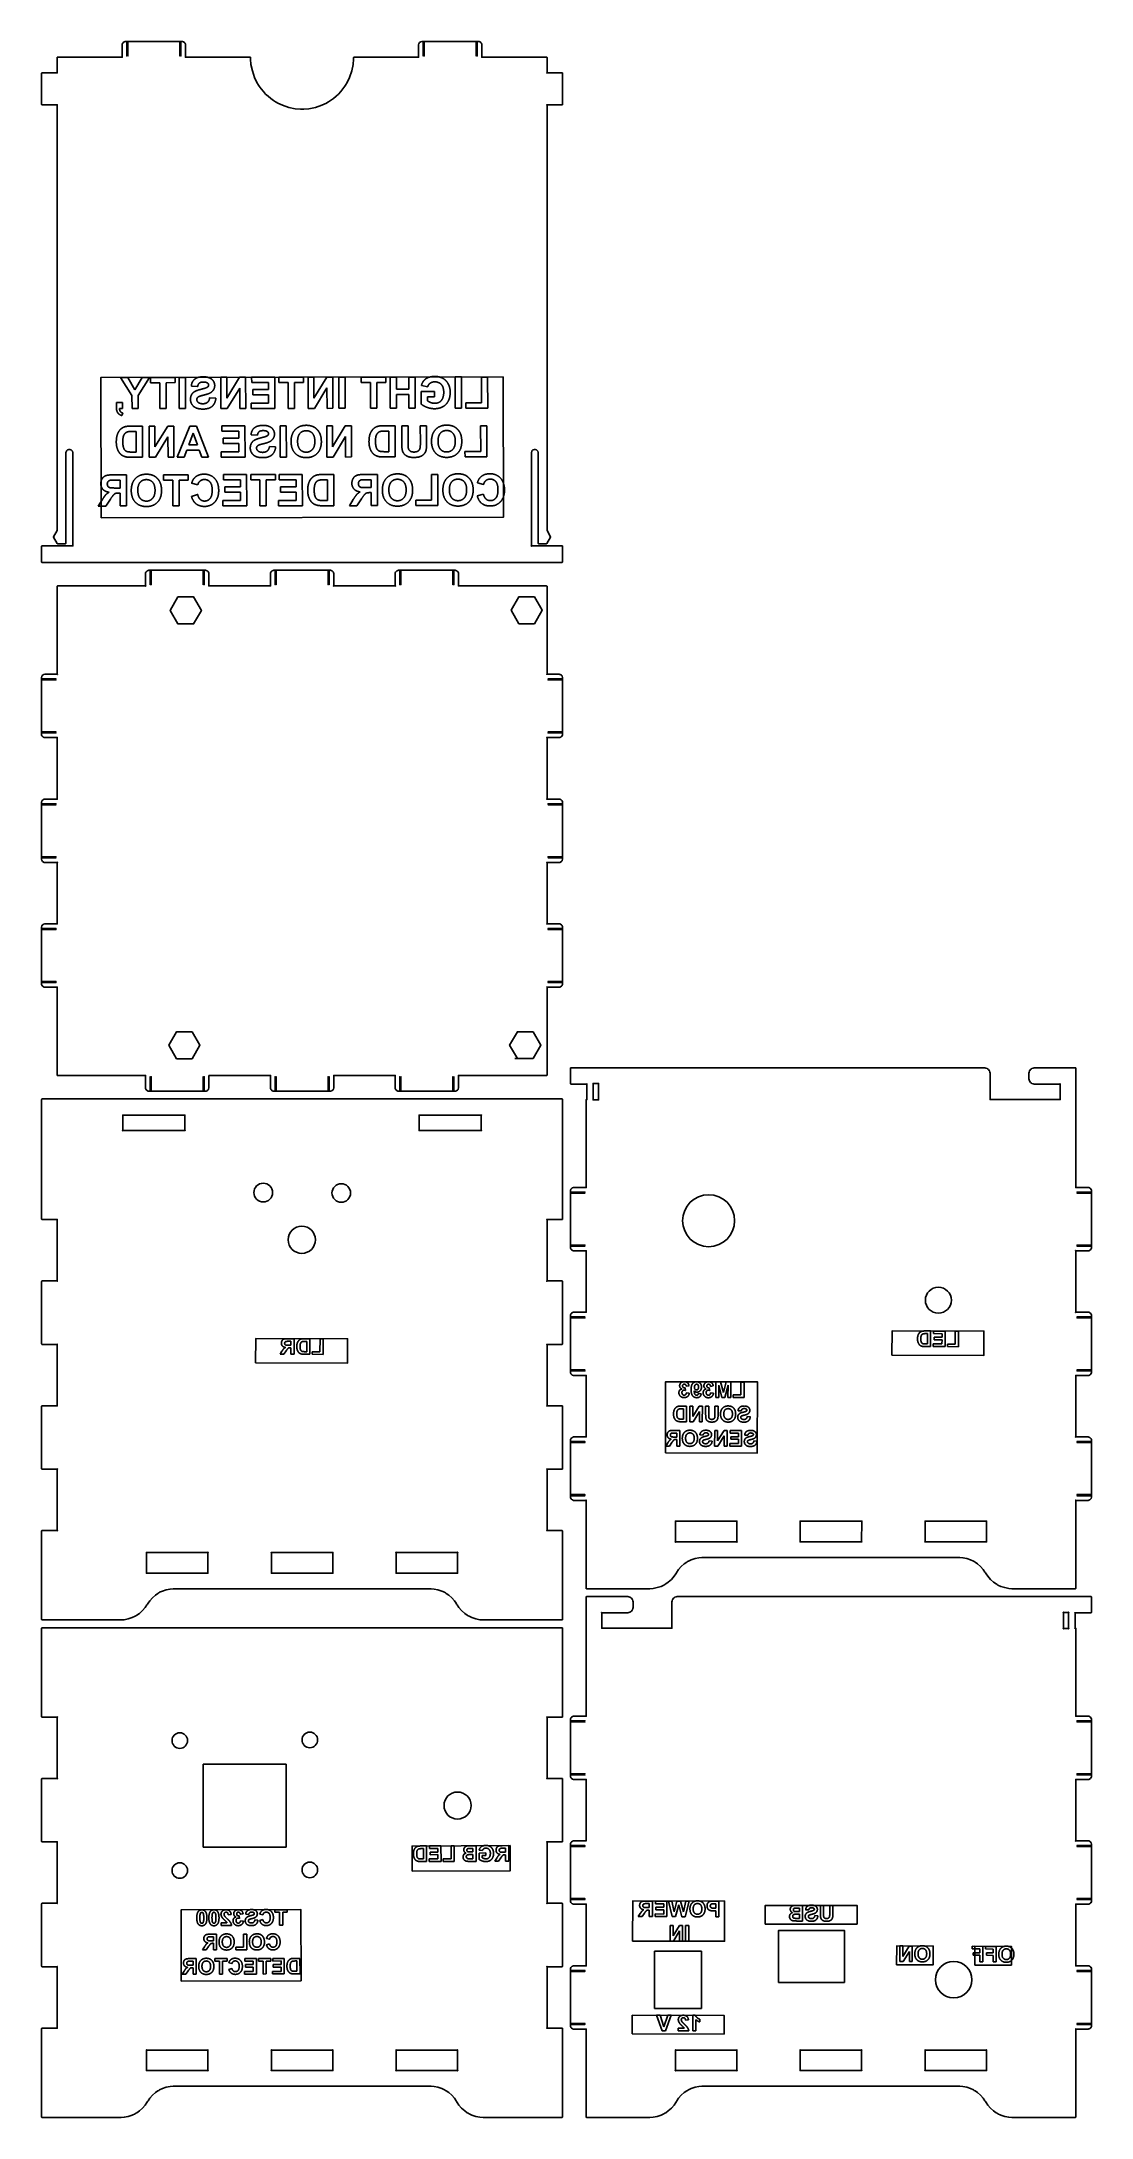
# Model space of a CAD drawing. Header units: millimetres. Extents: x 10 to 212, y 10 to 409.
import ezdxf

# ---------------------------------------------------------------- set-up
doc = ezdxf.new("R2010")
doc.units = ezdxf.units.MM
doc.layers.get('0').update_dxf_attribs({"linetype": 'CONTINUOUS'})

msp = doc.modelspace()

# ---------------------------------------------------------------- linework, layer by layer
for p, q in [((26.58, 344.69), (25.18, 344.69)), ((25.18, 344.69), (27.39, 341.21)), ((27.96, 342.32), (26.58, 344.69)), ((29.37, 344.69), (27.96, 342.32)), ((28.6, 341.22), (30.79, 344.69)), ((30.79, 344.69), (29.37, 344.69)), ((35.72, 344.7), (30.95, 344.7)), ((30.95, 344.7), (30.95, 343.68)), ((30.95, 343.68), (32.73, 343.68)), ((32.73, 343.68), (32.74, 338.7)), ((33.94, 343.68), (35.72, 343.69)), ((33.95, 338.7), (33.94, 343.68)), ((35.72, 343.69), (35.72, 344.7)), ((37.66, 344.7), (36.44, 344.7)), ((36.44, 344.7), (36.45, 338.7)), ((37.66, 338.7), (37.66, 344.7)), ((45.62, 344.72), (44.49, 344.71)), ((44.49, 344.71), (44.5, 338.71)), ((48.07, 344.72), (45.62, 340.71)), ((45.62, 340.71), (45.62, 344.72)), ((49.25, 344.72), (48.07, 344.72)), ((49.26, 338.72), (49.25, 344.72)), ((54.85, 344.73), (50.4, 344.72)), ((50.4, 344.72), (50.41, 343.71)), ((50.41, 343.71), (53.64, 343.71)), ((53.64, 343.71), (53.65, 342.38)), ((54.86, 338.73), (54.85, 344.73)), ((60.4, 344.74), (55.64, 344.73)), ((55.64, 344.73), (55.64, 343.72)), ((55.64, 343.72), (57.41, 343.72)), ((57.41, 343.72), (57.42, 338.73)), ((58.63, 338.73), (58.62, 343.72)), ((58.62, 343.72), (60.4, 343.72)), ((60.4, 343.72), (60.4, 344.74)), ((62.38, 344.74), (61.25, 344.74)), ((61.25, 344.74), (61.26, 338.74)), ((62.39, 340.73), (62.38, 344.74)), ((64.84, 344.74), (62.39, 340.73)), ((66.01, 344.75), (64.84, 344.74)), ((66.02, 338.75), (66.01, 344.75)), ((68.39, 344.75), (67.18, 344.75)), ((67.18, 344.75), (67.19, 338.75)), ((68.4, 338.75), (68.39, 344.75)), ((76.23, 344.76), (71.47, 344.75)), ((71.47, 344.75), (71.47, 343.74)), ((71.47, 343.74), (73.24, 343.74)), ((73.24, 343.74), (73.25, 338.76)), ((74.46, 338.76), (74.46, 343.74)), ((74.46, 343.74), (76.24, 343.74)), ((76.24, 343.74), (76.23, 344.76)), ((78.27, 344.76), (77.06, 344.76)), ((77.06, 344.76), (77.07, 338.76)), ((78.27, 342.4), (78.27, 344.76)), ((81.85, 344.77), (80.64, 344.77)), ((80.64, 344.77), (80.65, 342.4)), ((81.86, 338.77), (81.85, 344.77)), ((90.74, 344.78), (89.53, 344.78)), ((89.53, 344.78), (89.54, 338.78)), ((90.75, 338.78), (90.74, 344.78)), ((95.79, 344.74), (94.58, 344.74)), ((94.58, 344.74), (94.59, 339.8)), ((95.8, 338.79), (95.79, 344.74)), ((25.55, 339.84), (24.4, 339.84)), ((24.4, 339.84), (24.4, 339.01)), ((25.55, 338.69), (25.55, 339.84)), ((27.39, 341.21), (27.4, 338.69)), ((28.6, 338.69), (28.6, 341.22)), ((38.81, 342.99), (40.02, 342.94)), ((43.52, 340.67), (42.34, 340.78)), ((45.71, 338.72), (48.13, 342.63)), ((48.13, 342.63), (48.13, 338.72)), ((53.65, 339.74), (50.3, 339.73)), ((50.3, 339.73), (50.3, 338.72)), ((53.65, 342.38), (50.63, 342.38)), ((50.63, 342.38), (50.63, 341.37)), ((50.63, 341.37), (53.65, 341.37)), ((53.65, 341.37), (53.65, 339.74)), ((62.48, 338.74), (64.89, 342.66)), ((64.89, 342.66), (64.9, 338.74)), ((80.65, 342.4), (78.27, 342.4)), ((78.28, 338.76), (78.27, 341.39)), ((78.27, 341.39), (80.65, 341.39)), ((80.65, 341.39), (80.65, 338.77)), ((85.59, 341.99), (82.98, 341.99)), ((82.98, 341.99), (82.98, 339.6)), ((83.05, 343.11), (84.26, 342.88)), ((84.21, 340.22), (84.2, 340.98)), ((84.2, 340.98), (85.59, 340.98)), ((85.59, 340.98), (85.59, 341.99)), ((94.59, 339.8), (91.58, 339.79)), ((91.58, 339.79), (91.58, 338.78)), ((25, 338.69), (25.55, 338.69)), ((25.42, 337.35), (25.65, 337.82)), ((27.4, 338.69), (28.6, 338.69)), ((32.74, 338.7), (33.95, 338.7)), ((36.45, 338.7), (37.66, 338.7)), ((44.5, 338.71), (45.71, 338.72)), ((48.13, 338.72), (49.26, 338.72)), ((50.3, 338.72), (54.86, 338.73)), ((57.42, 338.73), (58.63, 338.73)), ((61.26, 338.74), (62.48, 338.74)), ((64.9, 338.74), (66.02, 338.75)), ((67.19, 338.75), (68.4, 338.75)), ((73.25, 338.76), (74.46, 338.76)), ((77.07, 338.76), (78.28, 338.76)), ((80.65, 338.77), (81.86, 338.77)), ((89.54, 338.78), (90.75, 338.78)), ((91.58, 338.78), (95.8, 338.79)), ((29.41, 335.33), (27.19, 335.33)), ((27.65, 334.31), (28.2, 334.31)), ((28.2, 334.31), (28.2, 330.34)), ((29.41, 329.33), (29.41, 335.33)), ((31.81, 335.33), (30.68, 335.33)), ((30.68, 335.33), (30.69, 329.33)), ((34.26, 335.34), (31.81, 331.33)), ((31.81, 331.33), (31.81, 335.33)), ((31.91, 329.33), (34.32, 333.25)), ((35.44, 335.34), (34.26, 335.34)), ((34.32, 333.25), (34.33, 329.34)), ((35.45, 329.34), (35.44, 335.34)), ((38.5, 335.34), (36.11, 329.34)), ((38.33, 331.72), (39.16, 333.94)), ((39.97, 331.72), (38.33, 331.72)), ((39.78, 335.34), (38.5, 335.34)), ((39.16, 333.94), (39.97, 331.72)), ((42.13, 329.35), (39.78, 335.34)), ((49.12, 335.36), (44.67, 335.35)), ((44.67, 335.35), (44.67, 334.34)), ((44.67, 334.34), (47.91, 334.34)), ((47.91, 333.01), (44.9, 333.01)), ((44.9, 333.01), (44.9, 331.99)), ((44.9, 331.99), (47.91, 332)), ((47.91, 334.34), (47.91, 333.01)), ((47.91, 332), (47.91, 330.37)), ((49.13, 329.36), (49.12, 335.36)), ((50.31, 333.64), (51.52, 333.59)), ((55.02, 331.32), (53.84, 331.43)), ((57.07, 335.37), (55.86, 335.37)), ((55.86, 335.37), (55.87, 329.37)), ((57.08, 329.37), (57.07, 335.37)), ((65.96, 335.38), (64.84, 335.38)), ((64.84, 335.38), (64.85, 329.38)), ((65.97, 331.37), (65.96, 335.38)), ((68.42, 335.38), (65.97, 331.37)), ((66.06, 329.38), (68.47, 333.3)), ((69.6, 335.39), (68.42, 335.38)), ((68.47, 333.3), (68.48, 329.38)), ((69.61, 329.39), (69.6, 335.39)), ((78, 335.4), (75.78, 335.39)), ((76.24, 334.38), (76.79, 334.38)), ((76.79, 334.38), (76.79, 330.41)), ((78, 329.4), (78, 335.4)), ((80.48, 335.4), (79.27, 335.4)), ((79.27, 335.4), (79.27, 332.25)), ((80.48, 332.08), (80.48, 335.4)), ((84.05, 335.41), (82.84, 335.41)), ((82.84, 335.41), (82.85, 332.16)), ((84.06, 332.21), (84.05, 335.41)), ((95.65, 335.37), (94.44, 335.37)), ((94.44, 335.37), (94.45, 330.43)), ((95.66, 329.42), (95.65, 335.37)), ((27.13, 329.33), (29.41, 329.33)), ((28.2, 330.34), (27.3, 330.34)), ((30.69, 329.33), (31.91, 329.33)), ((34.33, 329.34), (35.45, 329.34)), ((36.11, 329.34), (37.42, 329.34)), ((37.42, 329.34), (37.95, 330.7)), ((37.95, 330.7), (40.34, 330.71)), ((40.34, 330.71), (40.84, 329.34)), ((40.84, 329.34), (42.13, 329.35)), ((47.91, 330.37), (44.56, 330.36)), ((44.56, 330.36), (44.56, 329.35)), ((44.56, 329.35), (49.13, 329.36)), ((55.87, 329.37), (57.08, 329.37)), ((64.85, 329.38), (66.06, 329.38)), ((68.48, 329.38), (69.61, 329.39)), ((75.72, 329.39), (78, 329.4)), ((76.79, 330.41), (75.89, 330.41)), ((94.45, 330.43), (91.43, 330.43)), ((91.43, 330.43), (91.44, 329.42)), ((91.44, 329.42), (95.66, 329.42)), ((26.31, 325.96), (23.76, 325.96)), ((24.15, 324.94), (25.1, 324.94)), ((25.1, 324.94), (25.1, 323.42)), ((26.32, 319.96), (26.31, 325.96)), ((38.23, 325.98), (33.46, 325.97)), ((33.46, 325.97), (33.46, 324.96)), ((33.46, 324.96), (35.24, 324.96)), ((35.24, 324.96), (35.25, 319.97)), ((36.46, 319.97), (36.45, 324.96)), ((36.45, 324.96), (38.23, 324.96)), ((38.23, 324.96), (38.23, 325.98)), ((38.86, 324.32), (40.06, 324.04)), ((49.44, 325.99), (44.99, 325.99)), ((44.99, 325.99), (45, 324.97)), ((45, 324.97), (48.23, 324.98)), ((48.23, 323.65), (45.22, 323.64)), ((45.22, 323.64), (45.22, 322.63)), ((48.23, 324.98), (48.23, 323.65)), ((49.45, 319.99), (49.44, 325.99)), ((54.99, 326), (50.22, 325.99)), ((50.22, 325.99), (50.23, 324.98)), ((50.23, 324.98), (52, 324.98)), ((52, 324.98), (52.01, 320)), ((53.21, 324.98), (54.99, 324.99)), ((53.22, 320), (53.21, 324.98)), ((54.99, 324.99), (54.99, 326)), ((60.15, 326.01), (55.7, 326)), ((55.7, 326), (55.71, 324.99)), ((55.71, 324.99), (58.94, 324.99)), ((58.95, 323.66), (55.93, 323.66)), ((55.93, 323.66), (55.93, 322.65)), ((58.94, 324.99), (58.95, 323.66)), ((60.16, 320.01), (60.15, 326.01)), ((66.21, 326.02), (64, 326.01)), ((64.46, 325), (65, 325)), ((65, 325), (65.01, 321.03)), ((66.22, 320.02), (66.21, 326.02)), ((74.58, 326.03), (72.04, 326.03)), ((72.43, 325.01), (73.37, 325.01)), ((73.38, 323.49), (72.48, 323.49)), ((73.37, 325.01), (73.38, 323.49)), ((74.59, 320.03), (74.58, 326.03)), ((86.2, 326), (84.98, 325.99)), ((84.98, 325.99), (84.99, 321.05)), ((86.2, 320.05), (86.2, 326)), ((93.81, 324.4), (95.01, 324.12)), ((21.65, 321.12), (20.92, 319.95)), ((20.92, 319.95), (22.37, 319.95)), ((22.37, 319.95), (23.24, 321.26)), ((25.1, 323.42), (24.2, 323.42)), ((24.85, 322.46), (25.1, 322.46)), ((25.1, 322.46), (25.1, 319.96)), ((25.1, 319.96), (26.32, 319.96)), ((35.25, 319.97), (36.46, 319.97)), ((40.02, 322.19), (38.84, 321.81)), ((48.24, 321), (44.89, 321)), ((44.89, 321), (44.89, 319.99)), ((44.89, 319.99), (49.45, 319.99)), ((45.22, 322.63), (48.24, 322.64)), ((48.24, 322.64), (48.24, 321)), ((52.01, 320), (53.22, 320)), ((58.95, 321.02), (55.6, 321.01)), ((55.6, 321.01), (55.6, 320)), ((55.6, 320), (60.16, 320.01)), ((55.93, 322.65), (58.95, 322.65)), ((58.95, 322.65), (58.95, 321.02)), ((63.94, 320.01), (66.22, 320.02)), ((65.01, 321.03), (64.1, 321.02)), ((69.93, 321.19), (69.2, 320.02)), ((69.2, 320.02), (70.65, 320.02)), ((70.65, 320.02), (71.52, 321.33)), ((73.13, 322.53), (73.38, 322.53)), ((73.38, 322.53), (73.38, 320.03)), ((73.38, 320.03), (74.59, 320.03)), ((84.99, 321.05), (81.98, 321.05)), ((81.98, 321.05), (81.98, 320.04)), ((81.98, 320.04), (86.2, 320.05)), ((94.97, 322.26), (93.79, 321.89)), ((101.79, 297.3), (104.47, 297.3)), ((35.96, 213.65), (38.71, 213.65)), ((101.52, 213.66), (101, 213.66)), ((58.58, 159.8), (57.3, 159.8)), ((58.57, 156.8), (58.58, 159.8)), ((61.61, 159.79), (60.5, 159.79)), ((61.6, 156.79), (61.61, 159.79)), ((63.55, 159.76), (63.54, 157.29)), ((64.15, 159.76), (63.55, 159.76)), ((64.14, 156.78), (64.15, 159.76)), ((180.97, 161.28), (179.86, 161.28)), ((180.09, 160.77), (180.36, 160.77)), ((180.36, 160.77), (180.36, 158.78)), ((180.96, 158.28), (180.97, 161.28)), ((183.77, 161.27), (181.54, 161.27)), ((181.54, 161.27), (181.54, 160.77)), ((181.54, 160.77), (183.16, 160.76)), ((183.16, 160.1), (181.65, 160.1)), ((181.65, 160.1), (181.65, 159.6)), ((183.16, 160.76), (183.16, 160.1)), ((183.76, 158.27), (183.77, 161.27)), ((186.31, 161.24), (185.7, 161.24)), ((185.7, 161.24), (185.7, 158.77)), ((186.3, 158.26), (186.31, 161.24)), ((56.24, 157.39), (55.88, 156.8)), ((55.88, 156.8), (56.6, 156.8)), ((56.6, 156.8), (57.04, 157.45)), ((57.5, 159.29), (57.97, 159.29)), ((57.97, 158.53), (57.52, 158.53)), ((57.85, 158.05), (57.97, 158.05)), ((57.97, 159.29), (57.97, 158.53)), ((57.97, 158.05), (57.97, 156.8)), ((57.97, 156.8), (58.57, 156.8)), ((60.46, 156.79), (61.6, 156.79)), ((61, 157.3), (60.55, 157.3)), ((60.73, 159.28), (61, 159.28)), ((61, 159.28), (61, 157.3)), ((63.54, 157.29), (62.03, 157.29)), ((62.03, 157.29), (62.03, 156.79)), ((62.03, 156.79), (64.14, 156.78)), ((179.82, 158.28), (180.96, 158.28)), ((180.36, 158.78), (179.91, 158.78)), ((183.15, 158.78), (181.48, 158.78)), ((181.48, 158.78), (181.48, 158.27)), ((181.48, 158.27), (183.76, 158.27)), ((181.65, 159.6), (183.16, 159.59)), ((183.16, 159.59), (183.15, 158.78)), ((185.7, 158.77), (184.19, 158.77)), ((184.19, 158.77), (184.19, 158.27)), ((184.19, 158.27), (186.3, 158.26)), ((133.81, 149.86), (133.75, 150.33)), ((133.98, 150.64), (134.51, 150.73)), ((134.55, 149.3), (134, 149.37)), ((136.85, 149.19), (136.29, 149.26)), ((138.48, 149.85), (138.41, 150.32)), ((138.64, 150.63), (139.17, 150.72)), ((139.21, 149.29), (138.66, 149.36)), ((140.58, 151.49), (139.67, 151.49)), ((139.67, 151.49), (139.67, 148.49)), ((139.67, 148.49), (140.23, 148.49)), ((140.23, 148.49), (140.23, 150.85)), ((140.23, 150.85), (140.82, 148.49)), ((141.11, 149.44), (140.58, 151.49)), ((140.82, 148.49), (141.41, 148.49)), ((141.66, 151.49), (141.11, 149.44)), ((141.41, 148.49), (142.01, 150.85)), ((142.57, 151.48), (141.66, 151.49)), ((142.01, 150.85), (142, 148.49)), ((142, 148.49), (142.56, 148.48)), ((142.56, 148.48), (142.57, 151.48)), ((144.49, 148.99), (142.99, 148.99)), ((142.99, 148.99), (142.99, 148.48)), ((142.99, 148.48), (145.1, 148.48)), ((144.5, 151.46), (144.49, 148.99)), ((145.11, 151.45), (144.5, 151.46)), ((145.1, 148.48), (145.11, 151.45)), ((132.9, 143.83), (134.04, 143.82)), ((134.05, 146.82), (132.94, 146.83)), ((133.44, 144.33), (132.99, 144.33)), ((133.17, 146.32), (133.44, 146.32)), ((133.44, 146.32), (133.44, 144.33)), ((134.04, 143.82), (134.05, 146.82)), ((134.69, 146.82), (134.68, 143.82)), ((134.68, 143.82), (135.29, 143.82)), ((135.25, 146.82), (134.69, 146.82)), ((136.48, 146.82), (135.25, 144.82)), ((135.25, 144.82), (135.25, 146.82)), ((135.29, 143.82), (136.5, 145.77)), ((137.07, 146.82), (136.48, 146.82)), ((136.5, 145.77), (136.5, 143.82)), ((136.5, 143.82), (137.06, 143.82)), ((137.06, 143.82), (137.07, 146.82)), ((138.32, 146.81), (137.71, 146.81)), ((137.71, 146.81), (137.71, 145.24)), ((138.31, 145.15), (138.32, 146.81)), ((140.11, 146.81), (139.5, 146.81)), ((139.5, 146.81), (139.5, 145.19)), ((140.1, 145.21), (140.11, 146.81)), ((143.95, 145.94), (144.56, 145.91)), ((146.3, 144.77), (145.72, 144.83)), ((130.77, 139.15), (131.21, 139.8)), ((132.75, 142.15), (131.48, 142.15)), ((131.67, 141.64), (132.15, 141.64)), ((132.14, 140.88), (131.7, 140.88)), ((132.02, 140.4), (132.14, 140.4)), ((132.15, 141.64), (132.14, 140.88)), ((132.14, 140.4), (132.14, 139.15)), ((132.74, 139.15), (132.75, 142.15)), ((136.61, 141.28), (137.21, 141.25)), ((138.96, 140.11), (138.37, 140.16)), ((139.45, 142.13), (139.44, 139.13)), ((140.01, 142.13), (139.45, 142.13)), ((140.01, 140.12), (140.01, 142.13)), ((141.24, 142.12), (140.01, 140.12)), ((140.05, 139.13), (141.26, 141.08)), ((141.83, 142.12), (141.24, 142.12)), ((141.26, 141.08), (141.26, 139.12)), ((141.82, 139.12), (141.83, 142.12)), ((144.63, 142.12), (142.41, 142.12)), ((142.41, 142.12), (142.41, 141.61)), ((142.41, 141.61), (144.02, 141.61)), ((144.02, 140.94), (142.52, 140.95)), ((142.52, 140.95), (142.52, 140.44)), ((142.52, 140.44), (144.02, 140.44)), ((144.02, 141.61), (144.02, 140.94)), ((144.02, 140.44), (144.02, 139.62)), ((144.62, 139.12), (144.63, 142.12)), ((145.22, 141.26), (145.83, 141.23)), ((147.58, 140.08), (146.99, 140.14)), ((130.42, 139.74), (130.05, 139.15)), ((130.05, 139.15), (130.77, 139.15)), ((132.14, 139.15), (132.74, 139.15)), ((139.44, 139.13), (140.05, 139.13)), ((141.26, 139.12), (141.82, 139.12)), ((144.02, 139.62), (142.34, 139.63)), ((142.34, 139.63), (142.34, 139.12)), ((142.34, 139.12), (144.62, 139.12)), ((46.92, 77.98), (41.11, 77.98)), ((46.92, 77.98), (41.11, 77.98)), ((41.11, 77.98), (41.11, 62.02)), ((41.11, 77.98), (41.11, 62.02)), ((46.92, 77.98), (51.26, 77.98)), ((57.07, 77.98), (51.26, 77.98)), ((57.07, 77.98), (51.26, 77.98)), ((57.07, 71.77), (57.07, 77.98)), ((57.07, 71.77), (57.07, 77.98)), ((57.07, 71.77), (57.07, 68.23)), ((57.07, 62.02), (57.07, 68.23)), ((57.07, 62.02), (57.07, 68.23)), ((41.11, 62.02), (46.92, 62.02)), ((41.11, 62.02), (46.92, 62.02)), ((51.26, 62.02), (46.92, 62.02)), ((51.26, 62.02), (57.07, 62.02)), ((51.26, 62.02), (57.07, 62.02)), ((84.02, 62.23), (82.91, 62.22)), ((83.14, 61.71), (83.42, 61.72)), ((83.42, 61.72), (83.42, 59.73)), ((84.03, 59.23), (84.02, 62.23)), ((86.81, 62.24), (84.59, 62.23)), ((84.59, 62.23), (84.59, 61.72)), ((84.59, 61.72), (86.21, 61.73)), ((86.21, 61.06), (84.71, 61.06)), ((84.71, 61.06), (84.71, 60.55)), ((84.71, 60.55), (86.21, 60.56)), ((86.21, 61.73), (86.21, 61.06)), ((86.21, 60.56), (86.22, 59.74)), ((86.82, 59.24), (86.81, 62.24)), ((89.36, 62.22), (88.75, 62.22)), ((88.75, 62.22), (88.76, 59.75)), ((89.37, 59.25), (89.36, 62.22)), ((93.56, 62.26), (92.36, 62.26)), ((92.47, 60.57), (92.96, 60.57)), ((92.96, 61.07), (92.56, 61.07)), ((92.61, 61.76), (92.96, 61.76)), ((92.96, 61.76), (92.96, 61.07)), ((92.96, 60.57), (92.97, 59.77)), ((93.57, 59.26), (93.56, 62.26)), ((95.43, 60.88), (94.13, 60.87)), ((94.13, 60.87), (94.13, 59.68)), ((94.16, 61.44), (94.77, 61.33)), ((94.74, 59.99), (94.74, 60.37)), ((94.74, 60.37), (95.44, 60.37)), ((95.44, 60.37), (95.43, 60.88)), ((97.89, 59.28), (98.32, 59.94)), ((99.85, 62.29), (98.57, 62.28)), ((98.77, 61.78), (99.24, 61.78)), ((99.25, 61.02), (98.8, 61.02)), ((99.13, 60.54), (99.25, 60.54)), ((99.24, 61.78), (99.25, 61.02)), ((99.25, 60.54), (99.25, 59.29)), ((99.86, 59.29), (99.85, 62.29)), ((82.89, 59.22), (84.03, 59.23)), ((83.42, 59.73), (82.97, 59.73)), ((86.22, 59.74), (84.54, 59.73)), ((84.54, 59.73), (84.54, 59.23)), ((84.54, 59.23), (86.82, 59.24)), ((88.76, 59.75), (87.25, 59.74)), ((87.25, 59.74), (87.26, 59.24)), ((87.26, 59.24), (89.37, 59.25)), ((92.97, 59.77), (92.41, 59.76)), ((92.55, 59.26), (93.57, 59.26)), ((97.53, 59.87), (97.16, 59.28)), ((97.16, 59.28), (97.89, 59.28)), ((99.25, 59.29), (99.86, 59.29)), ((45.89, 49.01), (46.46, 49.07)), ((48.07, 48.3), (48.01, 48.77)), ((48.23, 49.09), (48.76, 49.18)), ((49.26, 49.09), (49.86, 49.07)), ((51.61, 47.93), (51.02, 47.99)), ((51.98, 49.13), (52.58, 48.99)), ((52.56, 48.06), (51.98, 47.87)), ((57.25, 49.97), (54.87, 49.96)), ((54.87, 49.96), (54.87, 49.46)), ((54.87, 49.46), (55.76, 49.46)), ((55.76, 49.46), (55.77, 46.97)), ((56.37, 46.97), (56.37, 49.46)), ((56.37, 49.46), (57.26, 49.46)), ((57.26, 49.46), (57.25, 49.97)), ((125.13, 49.22), (124.76, 48.64)), ((124.76, 48.64), (125.49, 48.64)), ((125.49, 48.64), (125.93, 49.29)), ((127.46, 51.63), (126.19, 51.63)), ((126.39, 51.13), (126.86, 51.13)), ((126.86, 50.36), (126.41, 50.37)), ((126.73, 49.89), (126.86, 49.89)), ((126.86, 49.89), (126.85, 48.63)), ((126.85, 48.63), (127.46, 48.63)), ((126.86, 51.13), (126.86, 50.36)), ((127.46, 48.63), (127.46, 51.63)), ((129.65, 49.13), (127.98, 49.14)), ((127.98, 49.14), (127.98, 48.63)), ((127.98, 48.63), (130.26, 48.63)), ((130.26, 51.63), (128.04, 51.63)), ((128.04, 51.63), (128.04, 51.12)), ((128.04, 51.12), (129.66, 51.12)), ((129.65, 50.46), (128.15, 50.46)), ((128.15, 50.46), (128.15, 49.95)), ((128.15, 49.95), (129.65, 49.95)), ((129.66, 51.12), (129.65, 50.46)), ((129.65, 49.95), (129.65, 49.13)), ((130.26, 48.63), (130.26, 51.63)), ((131.18, 51.63), (130.57, 51.63)), ((130.57, 51.63), (131.3, 48.63)), ((131.64, 49.53), (131.18, 51.63)), ((131.3, 48.63), (131.94, 48.63)), ((132.17, 51.63), (131.64, 49.53)), ((131.94, 48.63), (132.54, 50.87)), ((132.89, 51.62), (132.17, 51.63)), ((132.54, 50.87), (133.13, 48.62)), ((133.43, 49.56), (132.89, 51.62)), ((133.13, 48.62), (133.79, 48.62)), ((133.89, 51.62), (133.43, 49.56)), ((133.79, 48.62), (134.51, 51.62)), ((134.51, 51.62), (133.89, 51.62)), ((139.27, 49.75), (139.66, 49.75)), ((140.27, 51.61), (139.3, 51.62)), ((139.67, 50.26), (139.33, 50.26)), ((139.37, 51.11), (139.67, 51.11)), ((139.66, 49.75), (139.66, 48.62)), ((139.66, 48.62), (140.27, 48.61)), ((139.67, 51.11), (139.67, 50.26)), ((140.27, 48.61), (140.27, 51.61)), ((156.34, 50.79), (155.14, 50.79)), ((155.74, 48.3), (155.18, 48.3)), ((155.25, 49.1), (155.74, 49.1)), ((155.74, 49.6), (155.34, 49.6)), ((155.39, 50.29), (155.74, 50.29)), ((155.74, 50.29), (155.74, 49.6)), ((155.74, 49.1), (155.74, 48.3)), ((156.34, 47.79), (156.34, 50.79)), ((156.94, 49.94), (157.55, 49.91)), ((159.29, 48.77), (158.7, 48.83)), ((160.38, 50.79), (159.78, 50.79)), ((159.78, 50.79), (159.78, 49.22)), ((160.38, 49.13), (160.38, 50.79)), ((161.57, 50.79), (161.56, 49.17)), ((162.17, 50.79), (161.57, 50.79)), ((162.17, 49.19), (162.17, 50.79)), ((43.66, 45.25), (42.38, 45.25)), ((42.58, 44.74), (43.05, 44.74)), ((43.05, 43.98), (42.61, 43.98)), ((43.05, 44.74), (43.05, 43.98)), ((43.66, 42.25), (43.66, 45.25)), ((44.52, 47.47), (44.52, 46.94)), ((45.66, 47.47), (44.52, 47.47)), ((44.52, 46.94), (46.53, 46.94)), ((48.81, 47.74), (48.25, 47.81)), ((49.46, 45.24), (48.86, 45.24)), ((48.86, 45.24), (48.86, 42.77)), ((49.47, 42.27), (49.46, 45.24)), ((53.27, 44.45), (53.87, 44.31)), ((55.77, 46.97), (56.37, 46.97)), ((131.46, 46.94), (130.89, 46.95)), ((130.89, 46.95), (130.89, 43.95)), ((130.89, 43.95), (131.5, 43.94)), ((132.69, 46.94), (131.45, 44.94)), ((131.45, 44.94), (131.46, 46.94)), ((131.5, 43.94), (132.71, 45.9)), ((133.27, 46.94), (132.69, 46.94)), ((132.71, 45.9), (132.71, 43.94)), ((132.71, 43.94), (133.27, 43.94)), ((133.27, 43.94), (133.27, 46.94)), ((133.86, 46.94), (133.85, 43.94)), ((133.85, 43.94), (134.46, 43.94)), ((134.46, 46.94), (133.86, 46.94)), ((134.46, 43.94), (134.46, 46.94)), ((155.32, 47.79), (156.34, 47.79)), ((39.75, 40.56), (38.47, 40.56)), ((38.67, 40.05), (39.14, 40.05)), ((39.14, 40.05), (39.15, 39.29)), ((39.76, 37.56), (39.75, 40.56)), ((41.33, 42.83), (40.97, 42.25)), ((40.97, 42.25), (41.69, 42.25)), ((41.69, 42.25), (42.13, 42.9)), ((42.93, 43.5), (43.06, 43.5)), ((43.06, 43.5), (43.06, 42.25)), ((43.06, 42.25), (43.66, 42.25)), ((45.71, 40.58), (43.33, 40.57)), ((43.33, 40.57), (43.33, 40.06)), ((43.33, 40.06), (44.21, 40.06)), ((44.21, 40.06), (44.22, 37.57)), ((44.83, 37.57), (44.82, 40.07)), ((44.82, 40.07), (45.71, 40.07)), ((45.71, 40.07), (45.71, 40.58)), ((48.86, 42.77), (47.36, 42.77)), ((47.36, 42.77), (47.36, 42.26)), ((47.36, 42.26), (49.47, 42.27)), ((51.32, 40.59), (49.09, 40.59)), ((49.09, 40.59), (49.09, 40.08)), ((49.09, 40.08), (50.71, 40.08)), ((50.71, 40.08), (50.71, 39.42)), ((51.32, 37.59), (51.32, 40.59)), ((54.09, 40.6), (51.71, 40.59)), ((51.71, 40.59), (51.71, 40.08)), ((51.71, 40.08), (52.6, 40.09)), ((52.6, 40.09), (52.6, 37.59)), ((53.21, 37.6), (53.2, 40.09)), ((53.2, 40.09), (54.09, 40.09)), ((53.85, 43.38), (53.26, 43.2)), ((54.09, 40.09), (54.09, 40.6)), ((56.67, 40.61), (54.45, 40.6)), ((54.45, 40.6), (54.45, 40.09)), ((54.45, 40.09), (56.07, 40.1)), ((56.07, 40.1), (56.07, 39.43)), ((56.68, 37.61), (56.67, 40.61)), ((59.7, 40.61), (58.59, 40.61)), ((58.82, 40.1), (59.1, 40.1)), ((59.1, 40.1), (59.1, 38.12)), ((59.71, 37.61), (59.7, 40.61)), ((175.07, 42.99), (175.06, 39.99)), ((175.06, 39.99), (175.67, 39.99)), ((175.63, 42.99), (175.07, 42.99)), ((175.63, 40.98), (175.63, 42.99)), ((176.86, 42.98), (175.63, 40.98)), ((175.67, 39.99), (176.89, 41.94)), ((177.45, 42.98), (176.86, 42.98)), ((176.89, 41.94), (176.88, 39.98)), ((176.88, 39.98), (177.44, 39.98)), ((177.44, 39.98), (177.45, 42.98)), ((191.04, 42.91), (188.98, 42.92)), ((188.98, 42.92), (188.98, 42.41)), ((188.98, 42.41), (190.43, 42.41)), ((189.18, 41.7), (189.17, 41.2)), ((189.17, 41.2), (190.43, 41.19)), ((190.43, 41.7), (189.18, 41.7)), ((190.43, 41.19), (190.42, 39.92)), ((190.43, 42.41), (190.43, 41.7)), ((191.03, 39.91), (191.04, 42.91)), ((193.6, 42.91), (191.54, 42.91)), ((191.54, 42.91), (191.54, 42.41)), ((191.54, 42.41), (192.99, 42.4)), ((191.74, 41.7), (191.73, 41.19)), ((191.73, 41.19), (192.99, 41.18)), ((192.99, 41.69), (191.74, 41.7)), ((192.99, 41.18), (192.98, 39.91)), ((192.99, 42.4), (192.99, 41.69)), ((193.59, 39.91), (193.6, 42.91)), ((37.42, 38.14), (37.06, 37.55)), ((37.06, 37.55), (37.78, 37.56)), ((37.78, 37.56), (38.22, 38.21)), ((39.15, 39.29), (38.7, 39.29)), ((39.02, 38.81), (39.15, 38.81)), ((39.15, 38.81), (39.15, 37.56)), ((39.15, 37.56), (39.76, 37.56)), ((44.22, 37.57), (44.83, 37.57)), ((46.02, 39.75), (46.62, 39.61)), ((46.61, 38.68), (46.02, 38.49)), ((50.72, 38.09), (49.04, 38.09)), ((49.04, 38.09), (49.04, 37.59)), ((49.04, 37.59), (51.32, 37.59)), ((50.71, 39.42), (49.21, 39.41)), ((49.21, 39.41), (49.21, 38.91)), ((49.21, 38.91), (50.72, 38.91)), ((50.72, 38.91), (50.72, 38.09)), ((52.6, 37.59), (53.21, 37.6)), ((56.07, 38.11), (54.4, 38.1)), ((54.4, 38.1), (54.4, 37.6)), ((54.4, 37.6), (56.68, 37.61)), ((56.07, 39.43), (54.56, 39.43)), ((54.56, 39.43), (54.56, 38.92)), ((54.56, 38.92), (56.07, 38.93)), ((56.07, 38.93), (56.07, 38.11)), ((58.57, 37.61), (59.71, 37.61)), ((59.1, 38.12), (58.65, 38.12)), ((190.42, 39.92), (191.03, 39.91)), ((192.98, 39.91), (193.59, 39.91)), ((128.93, 29.66), (128.28, 29.66)), ((128.28, 29.66), (129.35, 26.66)), ((129.66, 27.44), (128.93, 29.66)), ((130.42, 29.66), (129.66, 27.44)), ((130, 26.66), (131.08, 29.65)), ((131.08, 29.65), (130.42, 29.66)), ((133.82, 28.72), (134.4, 28.77)), ((135.72, 29.66), (135.25, 29.66)), ((135.25, 29.66), (135.25, 26.65)), ((135.82, 26.64), (135.82, 28.81)), ((136.57, 28.37), (136.57, 28.9)), ((129.35, 26.66), (130, 26.66)), ((132.44, 27.19), (132.44, 26.65)), ((133.59, 27.18), (132.44, 27.19)), ((132.44, 26.65), (134.46, 26.65)), ((135.25, 26.65), (135.82, 26.64))]:
    msp.add_line(p, q)
for points in [[(14.7, 312.8), (14.7, 330.2), (14.7, 330.28), (14.77, 330.5), (14.79, 330.53), (14.8, 330.55), (14.89, 330.66), (15, 330.75), (15.02, 330.76), (15.05, 330.78), (15.27, 330.85), (15.35, 330.85), (15.43, 330.85), (15.65, 330.78), (15.68, 330.76), (15.7, 330.75), (15.81, 330.66), (15.9, 330.55), (15.91, 330.53), (15.93, 330.5), (16, 330.28), (16, 330.2), (16, 312.3), (16.01, 312.3), (16.04, 312.29), (16.04, 312.26), (16.01, 312.26), (16, 312.29), (16, 312.3), (10.1, 312.3), (10.08, 312.3), (10.03, 312.27), (10, 312.22), (10, 312.2), (10, 309.2), (10, 309.18), (10.03, 309.13), (10.08, 309.1), (10.1, 309.1), (13.1, 309.1), (107.1, 309.1), (110.1, 309.1), (110.12, 309.1), (110.17, 309.13), (110.2, 309.18), (110.2, 309.2), (110.2, 312.2), (110.2, 312.22), (110.17, 312.27), (110.12, 312.3), (110.1, 312.3), (104.2, 312.3), (104.2, 312.29), (104.19, 312.26), (104.16, 312.26), (104.16, 312.29), (104.19, 312.3), (104.2, 312.3), (104.2, 330.2), (104.2, 330.28), (104.27, 330.5), (104.29, 330.53), (104.3, 330.55), (104.39, 330.66), (104.5, 330.75), (104.52, 330.76), (104.55, 330.78), (104.78, 330.85), (104.85, 330.85), (104.93, 330.85), (105.15, 330.78), (105.17, 330.76), (105.2, 330.75), (105.31, 330.66), (105.4, 330.55), (105.41, 330.53), (105.43, 330.5), (105.5, 330.28), (105.5, 330.2), (105.5, 312.8), (105.5, 312.78), (105.53, 312.73), (105.58, 312.7), (105.6, 312.7), (107.1, 312.7), (107.12, 312.7), (107.18, 312.74), (107.19, 312.75), (107.88, 313.95), (107.88, 313.96), (107.88, 314.04), (107.88, 314.05), (107.2, 315.23), (107.19, 315.23), (107.2, 315.23), (107.2, 315.23), (107.2, 397.1), (110.1, 397.1), (110.12, 397.1), (110.17, 397.13), (110.2, 397.19), (110.2, 397.2), (110.2, 403.2), (110.2, 403.22), (110.17, 403.27), (110.12, 403.3), (110.1, 403.3), (107.2, 403.3), (107.2, 403.29), (107.19, 403.26), (107.16, 403.26), (107.16, 403.29), (107.19, 403.3), (107.2, 403.3), (107.2, 406.2), (107.2, 406.22), (107.17, 406.27), (107.12, 406.3), (107.1, 406.3), (94.7, 406.3), (94.7, 408.6), (94.7, 408.64), (94.68, 408.78), (94.62, 408.92), (94.61, 408.95), (94.59, 408.98), (94.49, 409.1), (94.38, 409.19), (94.35, 409.21), (94.32, 409.22), (94.18, 409.28), (94.04, 409.3), (94, 409.3), (93.7, 409.3), (93.72, 409.3), (93.77, 409.27), (93.8, 409.22), (93.8, 409.2), (93.8, 406.5), (93.8, 406.51), (93.79, 406.55), (93.79, 406.55), (93.78, 406.56), (93.75, 406.58), (93.75, 406.59), (93.75, 406.59), (93.71, 406.6), (93.7, 406.6), (93.69, 406.6), (93.65, 406.59), (93.65, 406.59), (93.65, 406.58), (93.61, 406.56), (93.61, 406.55), (93.61, 406.55), (93.6, 406.51), (93.6, 406.5), (93.6, 409.2), (93.6, 409.22), (93.63, 409.27), (93.68, 409.3), (93.7, 409.3), (83.5, 409.3), (83.2, 409.3), (83.11, 409.3), (82.88, 409.22), (82.85, 409.21), (82.82, 409.19), (82.7, 409.1), (82.61, 408.98), (82.59, 408.95), (82.58, 408.92), (82.5, 408.68), (82.5, 408.6), (82.5, 406.3), (82.51, 406.3), (82.54, 406.29), (82.54, 406.26), (82.51, 406.26), (82.5, 406.29), (82.5, 406.3), (70.1, 406.3), (70.08, 406.3), (70.03, 406.27), (70, 406.22), (70, 406.2), (70, 405.88), (69.91, 404.91), (69.66, 403.64), (69.25, 402.41), (68.83, 401.53), (68.67, 401.25), (68.59, 401.11), (68.33, 400.7), (67.95, 400.17), (67.54, 399.67), (67.1, 399.2), (66.63, 398.76), (66.13, 398.35), (65.6, 397.97), (65.19, 397.71), (65.05, 397.63), (64.77, 397.46), (63.89, 397.05), (62.66, 396.64), (61.39, 396.38), (60.42, 396.3), (60.1, 396.3), (59.78, 396.3), (58.8, 396.38), (57.54, 396.64), (56.31, 397.05), (55.43, 397.46), (55.15, 397.63), (55.01, 397.71), (54.6, 397.97), (54.07, 398.35), (53.57, 398.76), (53.1, 399.2), (52.66, 399.67), (52.25, 400.17), (51.87, 400.7), (51.61, 401.11), (51.53, 401.25), (51.36, 401.53), (50.95, 402.41), (50.54, 403.64), (50.28, 404.91), (50.2, 405.88), (50.2, 406.2), (50.2, 406.22), (50.17, 406.27), (50.12, 406.3), (50.1, 406.3), (37.7, 406.3), (37.7, 406.29), (37.69, 406.26), (37.66, 406.26), (37.66, 406.29), (37.69, 406.3), (37.7, 406.3), (37.7, 408.6), (37.7, 408.64), (37.68, 408.78), (37.62, 408.92), (37.61, 408.95), (37.59, 408.98), (37.49, 409.1), (37.38, 409.19), (37.35, 409.21), (37.32, 409.22), (37.08, 409.3), (37, 409.3), (36.7, 409.3), (36.72, 409.3), (36.77, 409.27), (36.8, 409.22), (36.8, 409.2), (36.8, 406.5), (36.8, 406.51), (36.79, 406.55), (36.79, 406.55), (36.78, 406.56), (36.75, 406.58), (36.75, 406.59), (36.75, 406.59), (36.71, 406.6), (36.7, 406.6), (36.69, 406.6), (36.65, 406.59), (36.65, 406.59), (36.65, 406.58), (36.61, 406.56), (36.61, 406.55), (36.61, 406.55), (36.6, 406.51), (36.6, 406.5), (36.6, 409.2), (36.6, 409.22), (36.63, 409.27), (36.68, 409.3), (36.7, 409.3), (26.5, 409.3), (26.52, 409.3), (26.57, 409.27), (26.6, 409.22), (26.6, 409.2), (26.6, 406.5), (26.6, 406.51), (26.59, 406.55), (26.59, 406.55), (26.58, 406.56), (26.55, 406.58), (26.55, 406.59), (26.55, 406.59), (26.51, 406.6), (26.5, 406.6), (26.49, 406.6), (26.45, 406.59), (26.45, 406.59), (26.45, 406.58), (26.41, 406.56), (26.41, 406.55), (26.41, 406.55), (26.4, 406.51), (26.4, 406.5), (26.4, 409.2), (26.4, 409.22), (26.43, 409.27), (26.48, 409.3), (26.5, 409.3), (26.2, 409.3), (26.11, 409.3), (25.88, 409.22), (25.85, 409.21), (25.82, 409.19), (25.7, 409.1), (25.61, 408.98), (25.59, 408.95), (25.58, 408.92), (25.52, 408.78), (25.5, 408.64), (25.5, 408.6), (25.5, 406.3), (25.51, 406.3), (25.54, 406.29), (25.54, 406.26), (25.51, 406.26), (25.5, 406.29), (25.5, 406.3), (13.1, 406.3), (13.08, 406.3), (13.03, 406.27), (13, 406.22), (13, 406.2), (13, 403.3), (10.1, 403.3), (10.08, 403.3), (10.03, 403.27), (10, 403.22), (10, 403.2), (10, 397.2), (10, 397.19), (10.03, 397.13), (10.08, 397.1), (10.1, 397.1), (13, 397.1), (13, 397.11), (13.01, 397.14), (13.04, 397.14), (13.04, 397.12), (13.01, 397.1), (13, 397.1), (13, 315.23), (12.32, 314.05), (12.32, 314.04), (12.32, 313.96), (12.32, 313.95), (13.01, 312.75), (13.02, 312.74), (13.08, 312.7), (13.1, 312.7), (14.6, 312.7), (14.62, 312.7), (14.67, 312.73), (14.7, 312.78)], [(83.43, 409.27), (83.4, 409.22), (83.4, 409.2), (83.4, 406.5), (83.4, 406.51), (83.41, 406.55), (83.41, 406.55), (83.41, 406.56), (83.45, 406.58), (83.45, 406.59), (83.45, 406.59), (83.49, 406.6), (83.5, 406.6), (83.51, 406.6), (83.55, 406.59), (83.55, 406.59), (83.55, 406.58), (83.58, 406.56), (83.59, 406.55), (83.59, 406.55), (83.6, 406.51), (83.6, 406.5), (83.6, 409.2), (83.6, 409.22), (83.57, 409.27), (83.52, 409.3), (83.5, 409.3), (83.48, 409.3)], [(13.01, 403.3), (13, 403.3), (13, 403.29), (13.01, 403.26), (13.04, 403.26), (13.04, 403.29)], [(94.7, 406.3), (94.69, 406.3), (94.66, 406.29), (94.66, 406.26), (94.68, 406.26), (94.7, 406.29)], [(107.19, 397.1), (107.2, 397.1), (107.2, 397.11), (107.19, 397.14), (107.16, 397.14), (107.16, 397.12)], [(21.45, 317.7), (98.81, 317.81), (98.77, 344.79), (21.42, 344.68)], [(13, 315.23), (13, 315.23), (13, 315.23)], [(65.68, 307.58), (65.54, 307.6), (65.5, 307.6), (65.2, 307.6), (55, 307.6), (55.02, 307.6), (55.07, 307.57), (55.1, 307.52), (55.1, 307.5), (55.1, 304.8), (55.1, 304.81), (55.09, 304.85), (55.09, 304.85), (55.08, 304.85), (55.05, 304.88), (55.05, 304.89), (55.05, 304.89), (55.01, 304.9), (55, 304.9), (54.99, 304.9), (54.95, 304.89), (54.95, 304.89), (54.95, 304.88), (54.91, 304.85), (54.91, 304.85), (54.91, 304.85), (54.9, 304.81), (54.9, 304.8), (54.9, 307.5), (54.9, 307.52), (54.93, 307.57), (54.98, 307.6), (55, 307.6), (54.7, 307.6), (54.65, 307.6), (54.52, 307.58), (54.38, 307.52), (54.35, 307.51), (54.32, 307.49), (54.21, 307.39), (54.11, 307.28), (54.09, 307.25), (54.08, 307.22), (54.02, 307.08), (54, 306.95), (54, 306.9), (54, 304.6), (54, 304.59), (54.01, 304.56), (54.04, 304.56), (54.04, 304.59), (54.01, 304.6), (54, 304.6), (42.2, 304.6), (42.2, 306.9), (42.2, 306.95), (42.17, 307.08), (42.12, 307.22), (42.11, 307.25), (42.09, 307.28), (41.99, 307.39), (41.88, 307.49), (41.85, 307.51), (41.82, 307.52), (41.68, 307.58), (41.54, 307.6), (41.5, 307.6), (41.2, 307.6), (31, 307.6), (30.7, 307.6), (30.65, 307.6), (30.52, 307.58), (30.38, 307.52), (30.35, 307.51), (30.32, 307.49), (30.21, 307.39), (30.11, 307.28), (30.09, 307.25), (30.08, 307.22), (30.02, 307.08), (30, 306.95), (30, 306.9), (30, 304.6), (30, 304.59), (30.01, 304.56), (30.04, 304.56), (30.04, 304.59), (30.01, 304.6), (30, 304.6), (13.1, 304.6), (13.08, 304.6), (13.03, 304.57), (13, 304.52), (13, 304.5), (13, 287.6), (10.7, 287.6), (10.61, 287.6), (10.38, 287.52), (10.35, 287.51), (10.32, 287.49), (10.2, 287.39), (10.11, 287.28), (10.09, 287.25), (10.08, 287.23), (10, 286.98), (10, 286.9), (10, 286.6), (10, 286.58), (10.03, 286.53), (10.08, 286.5), (10.1, 286.5), (12.8, 286.5), (12.79, 286.5), (12.75, 286.51), (12.75, 286.51), (12.75, 286.52), (12.72, 286.55), (12.71, 286.55), (12.71, 286.56), (12.7, 286.59), (12.7, 286.6), (12.7, 286.61), (12.71, 286.65), (12.71, 286.65), (12.72, 286.65), (12.75, 286.69), (12.75, 286.69), (12.75, 286.69), (12.79, 286.7), (12.8, 286.7), (10.1, 286.7), (10.08, 286.7), (10.03, 286.67), (10, 286.62), (10, 286.6), (10, 276.4), (10, 276.1), (10, 276.06), (10.02, 275.92), (10.08, 275.78), (10.09, 275.75), (10.11, 275.72), (10.2, 275.61), (10.32, 275.51), (10.35, 275.49), (10.38, 275.48), (10.52, 275.42), (10.65, 275.4), (10.7, 275.4), (13, 275.4), (13, 263.6), (13, 263.59), (13.01, 263.56), (13.04, 263.56), (13.04, 263.59), (13.01, 263.6), (13, 263.6), (10.7, 263.6), (10.65, 263.6), (10.52, 263.58), (10.38, 263.52), (10.35, 263.51), (10.32, 263.49), (10.2, 263.4), (10.11, 263.28), (10.09, 263.25), (10.08, 263.22), (10, 262.98), (10, 262.9), (10, 262.6), (10, 262.62), (10.03, 262.67), (10.08, 262.7), (10.1, 262.7), (12.8, 262.7), (12.79, 262.7), (12.75, 262.69), (12.75, 262.69), (12.75, 262.68), (12.72, 262.65), (12.71, 262.65), (12.71, 262.65), (12.7, 262.61), (12.7, 262.6), (12.7, 262.59), (12.71, 262.55), (12.71, 262.55), (12.72, 262.55), (12.75, 262.52), (12.75, 262.51), (12.75, 262.51), (12.79, 262.5), (12.8, 262.5), (10.1, 262.5), (10.08, 262.5), (10.03, 262.53), (10, 262.58), (10, 262.6), (10, 252.4), (10, 252.1), (10, 252.01), (10.08, 251.78), (10.09, 251.75), (10.11, 251.72), (10.2, 251.6), (10.32, 251.51), (10.35, 251.49), (10.38, 251.48), (10.52, 251.42), (10.65, 251.4), (10.7, 251.4), (13, 251.4), (13.01, 251.4), (13.04, 251.42), (13.04, 251.44), (13.01, 251.44), (13, 251.41), (13, 251.4), (13, 239.6), (13.01, 239.6), (13.04, 239.59), (13.04, 239.56), (13.01, 239.56), (13, 239.59), (13, 239.6), (10.7, 239.6), (10.61, 239.6), (10.38, 239.52), (10.35, 239.51), (10.32, 239.49), (10.2, 239.4), (10.11, 239.28), (10.09, 239.25), (10.08, 239.22), (10, 238.98), (10, 238.9), (10, 238.6), (10, 228.4), (10, 228.38), (10.03, 228.33), (10.08, 228.3), (10.1, 228.3), (12.8, 228.3), (12.79, 228.3), (12.75, 228.31), (12.75, 228.31), (12.75, 228.32), (12.72, 228.35), (12.71, 228.35), (12.71, 228.35), (12.7, 228.39), (12.7, 228.4), (12.7, 228.41), (12.71, 228.45), (12.71, 228.45), (12.72, 228.45), (12.75, 228.49), (12.75, 228.49), (12.75, 228.49), (12.79, 228.5), (12.8, 228.5), (10.1, 228.5), (10.08, 228.5), (10.03, 228.47), (10, 228.42), (10, 228.4), (10, 228.1), (10, 228.06), (10.02, 227.92), (10.08, 227.78), (10.09, 227.75), (10.11, 227.72), (10.2, 227.61), (10.32, 227.51), (10.35, 227.49), (10.38, 227.48), (10.52, 227.43), (10.65, 227.4), (10.7, 227.4), (13, 227.4), (13, 227.41), (13.01, 227.44), (13.04, 227.44), (13.04, 227.42), (13.01, 227.4), (13, 227.4), (13, 210.5), (13, 210.48), (13.03, 210.43), (13.08, 210.4), (13.1, 210.4), (30, 210.4), (30.01, 210.4), (30.04, 210.41), (30.04, 210.44), (30.01, 210.44), (30, 210.41), (30, 210.4), (30, 208.1), (30, 208.06), (30.02, 207.92), (30.08, 207.78), (30.09, 207.75), (30.11, 207.72), (30.21, 207.61), (30.32, 207.51), (30.35, 207.49), (30.38, 207.48), (30.52, 207.43), (30.65, 207.4), (30.7, 207.4), (31, 207.4), (41.2, 207.4), (41.18, 207.4), (41.13, 207.43), (41.1, 207.48), (41.1, 207.5), (41.1, 210.2), (41.1, 210.19), (41.11, 210.15), (41.11, 210.15), (41.12, 210.15), (41.15, 210.12), (41.15, 210.11), (41.15, 210.11), (41.19, 210.1), (41.2, 210.1), (41.21, 210.1), (41.25, 210.11), (41.25, 210.11), (41.25, 210.12), (41.28, 210.15), (41.29, 210.15), (41.29, 210.15), (41.3, 210.19), (41.3, 210.2), (41.3, 207.5), (41.3, 207.48), (41.27, 207.43), (41.22, 207.4), (41.2, 207.4), (41.5, 207.4), (41.54, 207.4), (41.68, 207.43), (41.82, 207.48), (41.85, 207.49), (41.88, 207.51), (41.99, 207.61), (42.09, 207.72), (42.11, 207.75), (42.12, 207.78), (42.2, 208.02), (42.2, 208.1), (42.2, 210.4), (54, 210.4), (54, 210.41), (54.01, 210.44), (54.04, 210.44), (54.04, 210.41), (54.01, 210.4), (54, 210.4), (54, 208.1), (54, 208.06), (54.02, 207.92), (54.08, 207.78), (54.09, 207.75), (54.11, 207.72), (54.21, 207.61), (54.32, 207.51), (54.35, 207.49), (54.38, 207.48), (54.52, 207.43), (54.65, 207.4), (54.7, 207.4), (55, 207.4), (54.98, 207.4), (54.93, 207.43), (54.9, 207.48), (54.9, 207.5), (54.9, 210.2), (54.9, 210.19), (54.91, 210.15), (54.91, 210.15), (54.91, 210.15), (54.95, 210.12), (54.95, 210.11), (54.95, 210.11), (54.99, 210.1), (55, 210.1), (55.01, 210.1), (55.05, 210.11), (55.05, 210.11), (55.05, 210.12), (55.08, 210.15), (55.09, 210.15), (55.09, 210.15), (55.1, 210.19), (55.1, 210.2), (55.1, 207.5), (55.1, 207.48), (55.07, 207.43), (55.02, 207.4), (55, 207.4), (65.2, 207.4), (65.18, 207.4), (65.13, 207.43), (65.1, 207.48), (65.1, 207.5), (65.1, 210.2), (65.1, 210.19), (65.11, 210.15), (65.11, 210.15), (65.11, 210.15), (65.15, 210.12), (65.15, 210.11), (65.15, 210.11), (65.19, 210.1), (65.2, 210.1), (65.21, 210.1), (65.25, 210.11), (65.25, 210.11), (65.25, 210.12), (65.28, 210.15), (65.29, 210.15), (65.29, 210.15), (65.3, 210.19), (65.3, 210.2), (65.3, 207.5), (65.3, 207.48), (65.27, 207.43), (65.22, 207.4), (65.2, 207.4), (65.5, 207.4), (65.59, 207.4), (65.82, 207.48), (65.85, 207.49), (65.88, 207.51), (65.99, 207.61), (66.09, 207.72), (66.11, 207.75), (66.12, 207.78), (66.2, 208.02), (66.2, 208.1), (66.2, 210.4), (78, 210.4), (78, 210.41), (78.01, 210.44), (78.04, 210.44), (78.04, 210.41), (78.01, 210.4), (78, 210.4), (78, 208.1), (78, 208.06), (78.02, 207.92), (78.08, 207.78), (78.09, 207.75), (78.11, 207.72), (78.21, 207.61), (78.32, 207.51), (78.35, 207.49), (78.38, 207.48), (78.52, 207.43), (78.65, 207.4), (78.7, 207.4), (79, 207.4), (79.02, 207.4), (79.07, 207.43), (79.1, 207.48), (79.1, 207.5), (79.1, 210.2), (79.1, 210.19), (79.09, 210.15), (79.09, 210.15), (79.08, 210.15), (79.05, 210.12), (79.05, 210.11), (79.05, 210.11), (79.01, 210.1), (79, 210.1), (78.99, 210.1), (78.95, 210.11), (78.95, 210.11), (78.95, 210.12), (78.91, 210.15), (78.91, 210.15), (78.91, 210.15), (78.9, 210.19), (78.9, 210.2), (78.9, 207.5), (78.9, 207.48), (78.93, 207.43), (78.98, 207.4), (79, 207.4), (89.2, 207.4), (89.5, 207.4), (89.59, 207.4), (89.82, 207.48), (89.85, 207.49), (89.88, 207.51), (89.99, 207.61), (90.09, 207.72), (90.11, 207.75), (90.12, 207.78), (90.2, 208.02), (90.2, 208.1), (90.2, 210.4), (90.19, 210.4), (90.16, 210.41), (90.16, 210.44), (90.18, 210.44), (90.2, 210.41), (90.2, 210.4), (107.1, 210.4), (107.12, 210.4), (107.17, 210.43), (107.2, 210.48), (107.2, 210.5), (107.2, 227.4), (109.5, 227.4), (109.55, 227.4), (109.68, 227.43), (109.82, 227.48), (109.85, 227.49), (109.88, 227.51), (110, 227.61), (110.09, 227.72), (110.11, 227.75), (110.12, 227.78), (110.18, 227.92), (110.2, 228.06), (110.2, 228.1), (110.2, 228.4), (110.2, 238.6), (110.2, 238.58), (110.17, 238.53), (110.12, 238.5), (110.1, 238.5), (107.4, 238.5), (107.41, 238.5), (107.45, 238.51), (107.45, 238.51), (107.45, 238.52), (107.48, 238.55), (107.49, 238.55), (107.49, 238.55), (107.5, 238.59), (107.5, 238.6), (107.5, 238.61), (107.49, 238.65), (107.49, 238.65), (107.48, 238.65), (107.45, 238.69), (107.45, 238.69), (107.45, 238.69), (107.41, 238.7), (107.4, 238.7), (110.1, 238.7), (110.12, 238.7), (110.17, 238.67), (110.2, 238.62), (110.2, 238.6), (110.2, 238.9), (110.2, 238.94), (110.18, 239.08), (110.12, 239.22), (110.11, 239.25), (110.09, 239.28), (110, 239.4), (109.88, 239.49), (109.85, 239.51), (109.82, 239.52), (109.68, 239.58), (109.55, 239.6), (109.5, 239.6), (107.2, 239.6), (107.19, 239.6), (107.16, 239.59), (107.16, 239.56), (107.19, 239.56), (107.2, 239.59), (107.2, 239.6), (107.2, 251.4), (107.2, 251.41), (107.19, 251.44), (107.16, 251.44), (107.16, 251.42), (107.19, 251.4), (107.2, 251.4), (109.5, 251.4), (109.55, 251.4), (109.68, 251.42), (109.82, 251.48), (109.85, 251.49), (109.88, 251.51), (110, 251.6), (110.09, 251.72), (110.11, 251.75), (110.12, 251.78), (110.2, 252.02), (110.2, 252.1), (110.2, 252.4), (110.2, 252.42), (110.17, 252.47), (110.12, 252.5), (110.1, 252.5), (107.4, 252.5), (107.41, 252.5), (107.45, 252.49), (107.45, 252.49), (107.45, 252.49), (107.48, 252.45), (107.49, 252.45), (107.49, 252.45), (107.5, 252.41), (107.5, 252.4), (107.5, 252.39), (107.49, 252.36), (107.49, 252.35), (107.48, 252.35), (107.45, 252.32), (107.45, 252.31), (107.45, 252.31), (107.41, 252.3), (107.4, 252.3), (110.1, 252.3), (110.12, 252.3), (110.17, 252.33), (110.2, 252.38), (110.2, 252.4), (110.2, 262.6), (110.2, 262.9), (110.2, 262.94), (110.18, 263.08), (110.12, 263.22), (110.11, 263.25), (110.09, 263.28), (110, 263.4), (109.88, 263.49), (109.85, 263.51), (109.82, 263.52), (109.68, 263.58), (109.55, 263.6), (109.5, 263.6), (107.2, 263.6), (107.19, 263.6), (107.16, 263.59), (107.16, 263.56), (107.19, 263.56), (107.2, 263.59), (107.2, 263.6), (107.2, 275.4), (107.19, 275.4), (107.16, 275.42), (107.16, 275.44), (107.19, 275.44), (107.2, 275.41), (107.2, 275.4), (109.5, 275.4), (109.55, 275.4), (109.68, 275.42), (109.82, 275.48), (109.85, 275.49), (109.88, 275.51), (110, 275.61), (110.09, 275.72), (110.11, 275.75), (110.12, 275.78), (110.18, 275.92), (110.2, 276.06), (110.2, 276.1), (110.2, 276.4), (110.2, 276.38), (110.17, 276.33), (110.12, 276.3), (110.1, 276.3), (107.4, 276.3), (107.41, 276.3), (107.45, 276.31), (107.45, 276.31), (107.45, 276.32), (107.48, 276.35), (107.49, 276.35), (107.49, 276.35), (107.5, 276.39), (107.5, 276.4), (107.5, 276.41), (107.49, 276.45), (107.49, 276.45), (107.48, 276.45), (107.45, 276.49), (107.45, 276.49), (107.45, 276.49), (107.41, 276.5), (107.4, 276.5), (110.1, 276.5), (110.12, 276.5), (110.17, 276.47), (110.2, 276.42), (110.2, 276.4), (110.2, 286.6), (110.2, 286.58), (110.17, 286.53), (110.12, 286.5), (110.1, 286.5), (107.4, 286.5), (107.41, 286.5), (107.45, 286.51), (107.45, 286.51), (107.45, 286.52), (107.48, 286.55), (107.49, 286.55), (107.49, 286.56), (107.5, 286.59), (107.5, 286.6), (107.5, 286.61), (107.49, 286.65), (107.49, 286.65), (107.48, 286.65), (107.45, 286.69), (107.45, 286.69), (107.45, 286.69), (107.41, 286.7), (107.4, 286.7), (110.1, 286.7), (110.12, 286.7), (110.17, 286.67), (110.2, 286.62), (110.2, 286.6), (110.2, 286.9), (110.2, 286.99), (110.12, 287.23), (110.11, 287.25), (110.09, 287.28), (110, 287.39), (109.88, 287.49), (109.85, 287.51), (109.82, 287.52), (109.68, 287.58), (109.55, 287.6), (109.5, 287.6), (107.2, 287.6), (107.2, 287.59), (107.19, 287.56), (107.16, 287.56), (107.16, 287.59), (107.19, 287.6), (107.2, 287.6), (107.2, 304.5), (107.2, 304.52), (107.17, 304.57), (107.12, 304.6), (107.1, 304.6), (90.2, 304.6), (90.2, 304.59), (90.18, 304.56), (90.16, 304.56), (90.16, 304.59), (90.19, 304.6), (90.2, 304.6), (90.2, 306.9), (90.2, 306.95), (90.17, 307.08), (90.12, 307.22), (90.11, 307.25), (90.09, 307.28), (89.99, 307.39), (89.88, 307.49), (89.85, 307.51), (89.82, 307.52), (89.68, 307.58), (89.54, 307.6), (89.5, 307.6), (89.2, 307.6), (79, 307.6), (78.98, 307.6), (78.93, 307.57), (78.9, 307.52), (78.9, 307.5), (78.9, 304.8), (78.9, 304.81), (78.91, 304.85), (78.91, 304.85), (78.91, 304.85), (78.95, 304.88), (78.95, 304.89), (78.95, 304.89), (78.99, 304.9), (79, 304.9), (79.01, 304.9), (79.05, 304.89), (79.05, 304.89), (79.05, 304.88), (79.08, 304.85), (79.09, 304.85), (79.09, 304.85), (79.1, 304.81), (79.1, 304.8), (79.1, 307.5), (79.1, 307.52), (79.07, 307.57), (79.02, 307.6), (79, 307.6), (78.7, 307.6), (78.65, 307.6), (78.52, 307.58), (78.38, 307.52), (78.35, 307.51), (78.32, 307.49), (78.21, 307.39), (78.11, 307.28), (78.09, 307.25), (78.08, 307.22), (78.02, 307.08), (78, 306.95), (78, 306.9), (78, 304.6), (66.2, 304.6), (66.2, 306.9), (66.2, 306.95), (66.17, 307.08), (66.12, 307.22), (66.11, 307.25), (66.09, 307.28), (65.99, 307.39), (65.88, 307.49), (65.85, 307.51), (65.82, 307.52)], [(31.08, 304.85), (31.09, 304.85), (31.09, 304.85), (31.1, 304.81), (31.1, 304.8), (31.1, 307.5), (31.1, 307.52), (31.07, 307.57), (31.02, 307.6), (31, 307.6), (30.98, 307.6), (30.93, 307.57), (30.9, 307.52), (30.9, 307.5), (30.9, 304.8), (30.9, 304.81), (30.91, 304.85), (30.91, 304.85), (30.91, 304.85), (30.95, 304.88), (30.95, 304.89), (30.95, 304.89), (30.99, 304.9), (31, 304.9), (31.01, 304.9), (31.05, 304.89), (31.05, 304.89), (31.05, 304.88)], [(41.19, 304.9), (41.2, 304.9), (41.21, 304.9), (41.25, 304.89), (41.25, 304.89), (41.25, 304.88), (41.28, 304.85), (41.29, 304.85), (41.29, 304.85), (41.3, 304.81), (41.3, 304.8), (41.3, 307.5), (41.3, 307.52), (41.27, 307.57), (41.22, 307.6), (41.2, 307.6), (41.18, 307.6), (41.13, 307.57), (41.1, 307.52), (41.1, 307.5), (41.1, 304.8), (41.1, 304.81), (41.11, 304.85), (41.11, 304.85), (41.12, 304.85), (41.15, 304.88), (41.15, 304.89), (41.15, 304.89)], [(65.19, 304.9), (65.2, 304.9), (65.21, 304.9), (65.25, 304.89), (65.25, 304.89), (65.25, 304.88), (65.28, 304.85), (65.29, 304.85), (65.29, 304.85), (65.3, 304.81), (65.3, 304.8), (65.3, 307.5), (65.3, 307.52), (65.27, 307.57), (65.22, 307.6), (65.2, 307.6), (65.18, 307.6), (65.13, 307.57), (65.1, 307.52), (65.1, 307.5), (65.1, 304.8), (65.1, 304.81), (65.11, 304.85), (65.11, 304.85), (65.11, 304.85), (65.15, 304.88), (65.15, 304.89), (65.15, 304.89)], [(89.18, 307.6), (89.13, 307.57), (89.1, 307.52), (89.1, 307.5), (89.1, 304.8), (89.1, 304.81), (89.11, 304.85), (89.11, 304.85), (89.11, 304.85), (89.15, 304.88), (89.15, 304.89), (89.15, 304.89), (89.19, 304.9), (89.2, 304.9), (89.21, 304.9), (89.25, 304.89), (89.25, 304.89), (89.25, 304.88), (89.28, 304.85), (89.29, 304.85), (89.29, 304.85), (89.3, 304.81), (89.3, 304.8), (89.3, 307.5), (89.3, 307.52), (89.27, 307.57), (89.22, 307.6), (89.2, 307.6)], [(42.2, 304.6), (42.19, 304.6), (42.16, 304.59), (42.16, 304.56), (42.18, 304.56), (42.2, 304.59)], [(66.16, 304.59), (66.16, 304.56), (66.18, 304.56), (66.2, 304.59), (66.2, 304.6), (66.19, 304.6)], [(78.04, 304.56), (78.04, 304.59), (78.01, 304.6), (78, 304.6), (78, 304.59), (78.01, 304.56)], [(36.23, 297.28), (39.23, 297.28), (40.73, 299.88), (39.23, 302.48), (36.23, 302.48), (34.73, 299.88)], [(39.23, 302.48), (36.23, 302.48), (34.73, 299.88), (36.23, 297.28), (39.23, 297.28), (40.73, 299.88)], [(101.79, 297.3), (104.79, 297.3), (106.29, 299.9), (104.79, 302.5), (101.79, 302.5), (100.29, 299.9)], [(13, 287.6), (13, 287.59), (13.01, 287.56), (13.04, 287.56), (13.04, 287.59), (13.01, 287.6)], [(12.71, 276.45), (12.71, 276.45), (12.72, 276.45), (12.75, 276.49), (12.75, 276.49), (12.75, 276.49), (12.79, 276.5), (12.8, 276.5), (10.1, 276.5), (10.08, 276.5), (10.03, 276.47), (10, 276.42), (10, 276.4), (10, 276.38), (10.03, 276.33), (10.08, 276.3), (10.1, 276.3), (12.8, 276.3), (12.79, 276.3), (12.75, 276.31), (12.75, 276.31), (12.75, 276.32), (12.72, 276.35), (12.71, 276.35), (12.71, 276.35), (12.7, 276.39), (12.7, 276.4), (12.7, 276.41)], [(13, 275.4), (13.01, 275.4), (13.04, 275.42), (13.04, 275.44), (13.01, 275.44), (13, 275.41)], [(107.41, 262.5), (107.4, 262.5), (110.1, 262.5), (110.12, 262.5), (110.17, 262.53), (110.2, 262.58), (110.2, 262.6), (110.2, 262.62), (110.17, 262.67), (110.12, 262.7), (110.1, 262.7), (107.4, 262.7), (107.41, 262.7), (107.45, 262.69), (107.45, 262.69), (107.45, 262.68), (107.48, 262.65), (107.49, 262.65), (107.49, 262.65), (107.5, 262.61), (107.5, 262.6), (107.5, 262.59), (107.49, 262.55), (107.49, 262.55), (107.48, 262.55), (107.45, 262.52), (107.45, 262.51), (107.45, 262.51)], [(10.1, 252.3), (12.8, 252.3), (12.79, 252.3), (12.75, 252.31), (12.75, 252.31), (12.75, 252.32), (12.72, 252.35), (12.71, 252.35), (12.71, 252.36), (12.7, 252.39), (12.7, 252.4), (12.7, 252.41), (12.71, 252.45), (12.71, 252.45), (12.72, 252.45), (12.75, 252.49), (12.75, 252.49), (12.75, 252.49), (12.79, 252.5), (12.8, 252.5), (10.1, 252.5), (10.08, 252.5), (10.03, 252.47), (10, 252.42), (10, 252.4), (10, 252.38), (10.03, 252.33), (10.08, 252.3)], [(12.7, 238.6), (12.7, 238.61), (12.71, 238.65), (12.71, 238.65), (12.72, 238.65), (12.75, 238.69), (12.75, 238.69), (12.75, 238.69), (12.79, 238.7), (12.8, 238.7), (10.1, 238.7), (10.08, 238.7), (10.03, 238.67), (10, 238.62), (10, 238.6), (10, 238.58), (10.03, 238.53), (10.08, 238.5), (10.1, 238.5), (12.8, 238.5), (12.79, 238.5), (12.75, 238.51), (12.75, 238.51), (12.75, 238.52), (12.72, 238.55), (12.71, 238.55), (12.71, 238.55), (12.7, 238.59)], [(110.2, 228.42), (110.17, 228.47), (110.12, 228.5), (110.1, 228.5), (107.4, 228.5), (107.41, 228.5), (107.45, 228.49), (107.45, 228.49), (107.45, 228.49), (107.48, 228.45), (107.49, 228.45), (107.49, 228.45), (107.5, 228.41), (107.5, 228.4), (107.5, 228.39), (107.49, 228.35), (107.49, 228.35), (107.48, 228.35), (107.45, 228.32), (107.45, 228.31), (107.45, 228.31), (107.41, 228.3), (107.4, 228.3), (110.1, 228.3), (110.12, 228.3), (110.17, 228.33), (110.2, 228.38), (110.2, 228.4)], [(107.16, 227.42), (107.19, 227.4), (107.2, 227.4), (107.2, 227.41), (107.19, 227.44), (107.16, 227.44)], [(35.96, 213.65), (38.96, 213.65), (40.46, 216.25), (38.96, 218.85), (35.96, 218.85), (34.46, 216.25)], [(101.52, 213.66), (104.52, 213.66), (106.02, 216.26), (104.52, 218.85), (101.52, 218.85), (100.02, 216.26)], [(127.6, 111.75), (128.38, 111.91), (129.13, 112.16), (129.68, 112.42), (129.85, 112.52), (130.02, 112.62), (130.51, 112.96), (131.11, 113.49), (131.64, 114.09), (131.98, 114.58), (132.08, 114.75), (132.18, 114.92), (132.51, 115.39), (133.02, 115.97), (133.6, 116.48), (134.07, 116.81), (134.24, 116.91), (134.41, 117.01), (134.94, 117.25), (135.66, 117.5), (136.42, 117.65), (137, 117.7), (137.19, 117.7), (186.41, 117.7), (186.6, 117.7), (187.18, 117.65), (187.93, 117.5), (188.66, 117.25), (189.19, 117.01), (189.36, 116.91), (189.52, 116.81), (190, 116.48), (190.58, 115.97), (191.09, 115.39), (191.42, 114.92), (191.52, 114.75), (191.62, 114.58), (191.96, 114.09), (192.49, 113.49), (193.09, 112.96), (193.58, 112.62), (193.75, 112.52), (193.92, 112.42), (194.47, 112.16), (195.22, 111.91), (196, 111.75), (196.6, 111.7), (196.8, 111.7), (208.8, 111.7), (208.82, 111.7), (208.87, 111.73), (208.9, 111.78), (208.9, 111.8), (208.9, 128.7), (208.9, 128.71), (208.88, 128.74), (208.86, 128.74), (208.86, 128.72), (208.89, 128.7), (208.9, 128.7), (211.2, 128.7), (211.24, 128.7), (211.38, 128.72), (211.52, 128.78), (211.55, 128.79), (211.58, 128.81), (211.69, 128.91), (211.79, 129.02), (211.81, 129.05), (211.82, 129.08), (211.9, 129.32), (211.9, 129.4), (211.9, 129.7), (211.9, 139.9), (211.9, 140.2), (211.9, 140.25), (211.88, 140.38), (211.82, 140.52), (211.81, 140.55), (211.79, 140.58), (211.69, 140.69), (211.58, 140.79), (211.55, 140.81), (211.52, 140.82), (211.38, 140.88), (211.24, 140.9), (211.2, 140.9), (208.9, 140.9), (208.89, 140.9), (208.86, 140.89), (208.86, 140.86), (208.88, 140.86), (208.9, 140.89), (208.9, 140.9), (208.9, 152.7), (208.89, 152.7), (208.86, 152.72), (208.86, 152.74), (208.88, 152.74), (208.9, 152.71), (208.9, 152.7), (211.2, 152.7), (211.24, 152.7), (211.38, 152.73), (211.52, 152.78), (211.55, 152.79), (211.58, 152.81), (211.69, 152.91), (211.79, 153.02), (211.81, 153.05), (211.82, 153.08), (211.9, 153.32), (211.9, 153.4), (211.9, 153.7), (211.9, 153.72), (211.87, 153.77), (211.82, 153.8), (211.8, 153.8), (209.1, 153.8), (209.11, 153.8), (209.15, 153.79), (209.15, 153.79), (209.15, 153.78), (209.18, 153.75), (209.19, 153.75), (209.19, 153.75), (209.2, 153.71), (209.2, 153.7), (209.2, 153.69), (209.19, 153.65), (209.19, 153.65), (209.18, 153.65), (209.15, 153.62), (209.15, 153.61), (209.15, 153.61), (209.11, 153.6), (209.1, 153.6), (211.8, 153.6), (211.82, 153.6), (211.87, 153.63), (211.9, 153.68), (211.9, 153.7), (211.9, 163.9), (211.9, 164.2), (211.9, 164.25), (211.88, 164.38), (211.82, 164.52), (211.81, 164.55), (211.79, 164.58), (211.69, 164.69), (211.58, 164.79), (211.55, 164.81), (211.52, 164.82), (211.38, 164.88), (211.24, 164.9), (211.2, 164.9), (208.9, 164.9), (208.9, 164.89), (208.88, 164.86), (208.86, 164.86), (208.86, 164.89), (208.89, 164.9), (208.9, 164.9), (208.9, 176.7), (208.9, 176.71), (208.88, 176.74), (208.86, 176.74), (208.86, 176.72), (208.89, 176.7), (208.9, 176.7), (211.2, 176.7), (211.24, 176.7), (211.38, 176.72), (211.52, 176.78), (211.55, 176.79), (211.58, 176.81), (211.69, 176.91), (211.79, 177.02), (211.81, 177.05), (211.82, 177.08), (211.88, 177.22), (211.9, 177.36), (211.9, 177.4), (211.9, 177.7), (211.9, 187.9), (211.9, 187.88), (211.87, 187.83), (211.82, 187.8), (211.8, 187.8), (209.1, 187.8), (209.11, 187.8), (209.15, 187.81), (209.15, 187.81), (209.15, 187.82), (209.18, 187.85), (209.19, 187.85), (209.19, 187.85), (209.2, 187.89), (209.2, 187.9), (209.2, 187.91), (209.19, 187.95), (209.19, 187.95), (209.18, 187.96), (209.15, 187.99), (209.15, 187.99), (209.15, 187.99), (209.11, 188), (209.1, 188), (211.8, 188), (211.82, 188), (211.87, 187.97), (211.9, 187.92), (211.9, 187.9), (211.9, 188.2), (211.9, 188.25), (211.88, 188.38), (211.82, 188.52), (211.81, 188.55), (211.79, 188.58), (211.69, 188.69), (211.58, 188.79), (211.55, 188.81), (211.52, 188.82), (211.38, 188.88), (211.24, 188.9), (211.2, 188.9), (208.9, 188.9), (208.89, 188.9), (208.86, 188.89), (208.86, 188.86), (208.88, 188.86), (208.9, 188.89), (208.9, 188.9), (208.9, 205.8), (208.9, 211.8), (208.9, 211.82), (208.87, 211.87), (208.82, 211.9), (208.8, 211.9), (200.95, 211.9), (200.88, 211.9), (200.67, 211.86), (200.44, 211.78), (200.4, 211.75), (200.36, 211.73), (200.17, 211.58), (200.02, 211.39), (200, 211.35), (199.97, 211.31), (199.89, 211.09), (199.85, 210.87), (199.85, 210.8), (199.85, 209.88), (199.85, 209.81), (199.89, 209.59), (199.97, 209.37), (200, 209.33), (200.02, 209.28), (200.17, 209.1), (200.36, 208.95), (200.4, 208.92), (200.44, 208.9), (200.67, 208.81), (200.88, 208.78), (200.95, 208.78), (205.85, 208.78), (205.85, 208.79), (205.86, 208.82), (205.89, 208.81), (205.89, 208.79), (205.86, 208.78), (205.85, 208.78), (205.85, 205.82), (205.86, 205.82), (205.89, 205.81), (205.89, 205.79), (205.86, 205.78), (205.85, 205.82), (205.85, 205.82), (192.4, 205.82), (192.39, 205.82), (192.36, 205.81), (192.36, 205.79), (192.39, 205.78), (192.4, 205.82), (192.4, 205.82), (192.4, 210.8), (192.4, 210.87), (192.36, 211.09), (192.28, 211.31), (192.25, 211.35), (192.23, 211.39), (192.08, 211.58), (191.89, 211.73), (191.85, 211.75), (191.81, 211.78), (191.58, 211.86), (191.37, 211.9), (191.3, 211.9), (111.8, 211.9), (111.78, 211.9), (111.73, 211.87), (111.7, 211.82), (111.7, 211.8), (111.7, 208.88), (111.7, 208.86), (111.73, 208.81), (111.78, 208.78), (111.8, 208.78), (114.85, 208.78), (114.85, 205.82), (114.85, 205.82), (114.86, 205.78), (114.89, 205.79), (114.89, 205.81), (114.86, 205.82), (114.85, 205.82), (114.8, 205.82), (114.78, 205.82), (114.73, 205.8), (114.7, 205.74), (114.7, 205.72), (114.7, 205.8), (114.7, 188.9), (112.4, 188.9), (112.31, 188.9), (112.08, 188.82), (112.05, 188.81), (112.02, 188.79), (111.91, 188.69), (111.81, 188.58), (111.79, 188.55), (111.78, 188.52), (111.72, 188.38), (111.7, 188.25), (111.7, 188.2), (111.7, 187.9), (111.7, 177.7), (111.7, 177.68), (111.73, 177.63), (111.78, 177.6), (111.8, 177.6), (114.5, 177.6), (114.49, 177.6), (114.45, 177.61), (114.45, 177.61), (114.45, 177.62), (114.41, 177.65), (114.41, 177.65), (114.41, 177.65), (114.4, 177.69), (114.4, 177.7), (114.4, 177.71), (114.41, 177.75), (114.41, 177.75), (114.41, 177.75), (114.45, 177.79), (114.45, 177.79), (114.45, 177.79), (114.49, 177.8), (114.5, 177.8), (111.8, 177.8), (111.78, 177.8), (111.73, 177.77), (111.7, 177.72), (111.7, 177.7), (111.7, 177.4), (111.7, 177.36), (111.72, 177.22), (111.78, 177.08), (111.79, 177.05), (111.81, 177.02), (111.91, 176.91), (112.02, 176.81), (112.05, 176.79), (112.08, 176.78), (112.32, 176.7), (112.4, 176.7), (114.7, 176.7), (114.71, 176.7), (114.74, 176.72), (114.74, 176.74), (114.71, 176.74), (114.7, 176.71), (114.7, 176.7), (114.7, 164.9), (114.7, 164.89), (114.71, 164.86), (114.74, 164.86), (114.74, 164.89), (114.71, 164.9), (114.7, 164.9), (112.4, 164.9), (112.31, 164.9), (112.08, 164.82), (112.05, 164.81), (112.02, 164.79), (111.91, 164.69), (111.81, 164.58), (111.79, 164.55), (111.78, 164.52), (111.72, 164.38), (111.7, 164.25), (111.7, 164.2), (111.7, 163.9), (111.7, 163.92), (111.73, 163.97), (111.78, 164), (111.8, 164), (114.5, 164), (114.49, 164), (114.45, 163.99), (114.45, 163.99), (114.45, 163.99), (114.41, 163.95), (114.41, 163.95), (114.41, 163.95), (114.4, 163.91), (114.4, 163.9), (114.4, 163.89), (114.41, 163.85), (114.41, 163.85), (114.41, 163.85), (114.45, 163.82), (114.45, 163.81), (114.45, 163.81), (114.49, 163.8), (114.5, 163.8), (111.8, 163.8), (111.78, 163.8), (111.73, 163.83), (111.7, 163.88), (111.7, 163.9), (111.7, 153.7), (111.7, 153.68), (111.73, 153.63), (111.78, 153.6), (111.8, 153.6), (114.5, 153.6), (114.49, 153.6), (114.45, 153.61), (114.45, 153.61), (114.45, 153.62), (114.41, 153.65), (114.41, 153.65), (114.41, 153.65), (114.4, 153.69), (114.4, 153.7), (114.4, 153.71), (114.41, 153.75), (114.41, 153.75), (114.41, 153.75), (114.45, 153.78), (114.45, 153.79), (114.45, 153.79), (114.49, 153.8), (114.5, 153.8), (111.8, 153.8), (111.78, 153.8), (111.73, 153.77), (111.7, 153.72), (111.7, 153.7), (111.7, 153.4), (111.7, 153.36), (111.72, 153.22), (111.78, 153.08), (111.79, 153.05), (111.81, 153.02), (111.91, 152.91), (112.02, 152.81), (112.05, 152.79), (112.08, 152.78), (112.32, 152.7), (112.4, 152.7), (114.7, 152.7), (114.71, 152.7), (114.74, 152.72), (114.74, 152.74), (114.71, 152.74), (114.7, 152.71), (114.7, 152.7), (114.7, 140.9), (112.4, 140.9), (112.31, 140.9), (112.08, 140.82), (112.05, 140.81), (112.02, 140.79), (111.91, 140.69), (111.81, 140.58), (111.79, 140.55), (111.78, 140.52), (111.72, 140.38), (111.7, 140.25), (111.7, 140.2), (111.7, 139.9), (111.7, 139.92), (111.73, 139.97), (111.78, 140), (111.8, 140), (114.5, 140), (114.49, 140), (114.45, 139.99), (114.45, 139.99), (114.45, 139.99), (114.41, 139.96), (114.41, 139.95), (114.41, 139.95), (114.4, 139.91), (114.4, 139.9), (114.4, 139.89), (114.41, 139.85), (114.41, 139.85), (114.41, 139.85), (114.45, 139.82), (114.45, 139.81), (114.45, 139.81), (114.49, 139.8), (114.5, 139.8), (111.8, 139.8), (111.78, 139.8), (111.73, 139.83), (111.7, 139.88), (111.7, 139.9), (111.7, 129.7), (111.7, 129.72), (111.73, 129.77), (111.78, 129.8), (111.8, 129.8), (114.5, 129.8), (114.49, 129.8), (114.45, 129.79), (114.45, 129.79), (114.45, 129.78), (114.41, 129.75), (114.41, 129.75), (114.41, 129.75), (114.4, 129.71), (114.4, 129.7), (114.4, 129.69), (114.41, 129.65), (114.41, 129.65), (114.41, 129.65), (114.45, 129.62), (114.45, 129.61), (114.45, 129.61), (114.49, 129.6), (114.5, 129.6), (111.8, 129.6), (111.78, 129.6), (111.73, 129.63), (111.7, 129.68), (111.7, 129.7), (111.7, 129.4), (111.7, 129.36), (111.72, 129.22), (111.78, 129.08), (111.79, 129.05), (111.81, 129.02), (111.91, 128.91), (112.02, 128.81), (112.05, 128.79), (112.08, 128.78), (112.32, 128.7), (112.4, 128.7), (114.7, 128.7), (114.7, 128.71), (114.71, 128.74), (114.74, 128.74), (114.74, 128.72), (114.71, 128.7), (114.7, 128.7), (114.7, 111.8), (114.7, 111.78), (114.73, 111.73), (114.78, 111.7), (114.8, 111.7), (126.8, 111.7), (127, 111.7)], [(31.1, 207.48), (31.1, 207.5), (31.1, 210.2), (31.1, 210.19), (31.09, 210.15), (31.09, 210.15), (31.08, 210.15), (31.05, 210.12), (31.05, 210.11), (31.05, 210.11), (31.01, 210.1), (31, 210.1), (30.99, 210.1), (30.95, 210.11), (30.95, 210.11), (30.95, 210.12), (30.91, 210.15), (30.91, 210.15), (30.91, 210.15), (30.9, 210.19), (30.9, 210.2), (30.9, 207.5), (30.9, 207.48), (30.93, 207.43), (30.98, 207.4), (31, 207.4), (31.02, 207.4), (31.07, 207.43)], [(42.16, 210.44), (42.16, 210.41), (42.19, 210.4), (42.2, 210.4), (42.2, 210.41), (42.18, 210.44)], [(66.18, 210.44), (66.16, 210.44), (66.16, 210.41), (66.19, 210.4), (66.2, 210.4), (66.2, 210.41)], [(89.3, 210.2), (89.3, 210.19), (89.29, 210.15), (89.29, 210.15), (89.28, 210.15), (89.25, 210.12), (89.25, 210.11), (89.25, 210.11), (89.21, 210.1), (89.2, 210.1), (89.19, 210.1), (89.15, 210.11), (89.15, 210.11), (89.15, 210.12), (89.11, 210.15), (89.11, 210.15), (89.11, 210.15), (89.1, 210.19), (89.1, 210.2), (89.1, 207.5), (89.1, 207.48), (89.13, 207.43), (89.18, 207.4), (89.2, 207.4), (89.22, 207.4), (89.27, 207.43), (89.3, 207.48), (89.3, 207.5)], [(114.85, 208.78), (114.86, 208.78), (114.89, 208.79), (114.89, 208.81), (114.86, 208.82), (114.85, 208.79)], [(116.09, 208.85), (116.1, 208.85), (116.1, 208.86), (116.08, 208.89), (116.06, 208.89), (116.06, 208.87)], [(116.1, 208.85), (116.6, 208.85), (117.1, 208.85), (117.1, 205.75), (116.1, 205.75)], [(117.11, 208.85), (117.14, 208.87), (117.14, 208.89), (117.11, 208.89), (117.1, 208.86), (117.1, 208.85)], [(30.38, 108.75), (30.48, 108.92), (30.81, 109.39), (31.32, 109.97), (31.9, 110.48), (32.37, 110.81), (32.54, 110.91), (32.71, 111.01), (33.24, 111.25), (33.96, 111.5), (34.72, 111.65), (35.3, 111.7), (35.49, 111.7), (84.71, 111.7), (84.9, 111.7), (85.48, 111.65), (86.23, 111.5), (86.96, 111.25), (87.49, 111.01), (87.66, 110.91), (87.83, 110.81), (88.3, 110.48), (88.88, 109.97), (89.39, 109.39), (89.72, 108.92), (89.82, 108.75), (89.92, 108.58), (90.26, 108.09), (90.79, 107.49), (91.38, 106.96), (91.88, 106.62), (92.05, 106.52), (92.22, 106.42), (92.77, 106.16), (93.52, 105.91), (94.3, 105.75), (94.9, 105.7), (95.1, 105.7), (107.1, 105.7), (110.1, 105.7), (110.12, 105.7), (110.17, 105.73), (110.2, 105.78), (110.2, 105.8), (110.2, 122.8), (110.2, 122.82), (110.17, 122.87), (110.12, 122.9), (110.1, 122.9), (107.2, 122.9), (107.2, 134.7), (107.2, 134.71), (107.19, 134.74), (107.16, 134.74), (107.16, 134.72), (107.19, 134.7), (107.2, 134.7), (110.1, 134.7), (110.12, 134.7), (110.17, 134.73), (110.2, 134.78), (110.2, 134.8), (110.2, 146.8), (110.2, 146.82), (110.17, 146.87), (110.12, 146.9), (110.1, 146.9), (107.2, 146.9), (107.2, 146.89), (107.19, 146.86), (107.16, 146.86), (107.16, 146.89), (107.19, 146.9), (107.2, 146.9), (107.2, 158.7), (107.19, 158.7), (107.16, 158.72), (107.16, 158.74), (107.19, 158.74), (107.2, 158.71), (107.2, 158.7), (110.1, 158.7), (110.12, 158.7), (110.17, 158.73), (110.2, 158.78), (110.2, 158.8), (110.2, 170.8), (110.2, 170.82), (110.17, 170.87), (110.12, 170.9), (110.1, 170.9), (107.2, 170.9), (107.2, 170.89), (107.19, 170.86), (107.16, 170.86), (107.16, 170.89), (107.19, 170.9), (107.2, 170.9), (107.2, 182.7), (110.1, 182.7), (110.12, 182.7), (110.17, 182.73), (110.2, 182.78), (110.2, 182.8), (110.2, 199.8), (110.2, 205.8), (110.2, 205.82), (110.17, 205.87), (110.12, 205.9), (110.1, 205.9), (107.1, 205.9), (70.1, 205.9), (50.1, 205.9), (13.1, 205.9), (10.1, 205.9), (10.08, 205.9), (10.03, 205.87), (10, 205.82), (10, 205.8), (10, 199.8), (10, 182.8), (10, 182.78), (10.03, 182.73), (10.08, 182.7), (10.1, 182.7), (13, 182.7), (13, 182.71), (13.01, 182.74), (13.04, 182.74), (13.04, 182.72), (13.01, 182.7), (13, 182.7), (13, 170.9), (13.01, 170.9), (13.04, 170.89), (13.04, 170.86), (13.01, 170.86), (13, 170.89), (13, 170.9), (10.1, 170.9), (10.08, 170.9), (10.03, 170.87), (10, 170.82), (10, 170.8), (10, 158.8), (10, 158.78), (10.03, 158.73), (10.08, 158.7), (10.1, 158.7), (13, 158.7), (13, 146.9), (10.1, 146.9), (10.08, 146.9), (10.03, 146.87), (10, 146.82), (10, 146.8), (10, 134.8), (10, 134.78), (10.03, 134.73), (10.08, 134.7), (10.1, 134.7), (13, 134.7), (13, 134.71), (13.01, 134.74), (13.04, 134.74), (13.04, 134.72), (13.01, 134.7), (13, 134.7), (13, 122.9), (13.01, 122.9), (13.04, 122.89), (13.04, 122.86), (13.01, 122.86), (13, 122.89), (13, 122.9), (10.1, 122.9), (10.08, 122.9), (10.03, 122.87), (10, 122.82), (10, 122.8), (10, 105.8), (10, 105.78), (10.03, 105.73), (10.08, 105.7), (10.1, 105.7), (13.1, 105.7), (25.1, 105.7), (25.3, 105.7), (25.9, 105.75), (26.68, 105.91), (27.43, 106.16), (27.98, 106.42), (28.15, 106.52), (28.32, 106.62), (28.81, 106.96), (29.41, 107.49), (29.94, 108.09), (30.28, 108.58)], [(116.08, 205.71), (116.1, 205.74), (116.1, 205.75), (116.09, 205.75), (116.06, 205.74), (116.06, 205.71)], [(117.11, 205.71), (117.14, 205.71), (117.14, 205.74), (117.11, 205.75), (117.1, 205.75), (117.1, 205.74)], [(25.62, 199.83), (25.62, 202.78), (25.61, 202.78), (25.58, 202.79), (25.59, 202.81), (25.61, 202.82), (25.62, 202.79), (25.62, 202.78), (31.6, 202.78), (37.58, 202.78), (37.58, 199.83)], [(25.62, 199.83), (25.61, 199.83), (25.58, 199.81), (25.59, 199.79), (25.61, 199.78), (25.62, 199.81)], [(37.58, 202.78), (37.58, 202.78), (37.62, 202.79), (37.61, 202.81), (37.59, 202.82), (37.58, 202.79)], [(37.58, 199.83), (37.58, 199.81), (37.59, 199.78), (37.61, 199.79), (37.62, 199.81), (37.58, 199.83)], [(82.63, 199.81), (82.63, 199.83), (94.57, 199.83), (94.57, 199.81), (94.59, 199.78), (94.61, 199.79), (94.62, 199.81), (94.58, 199.83), (94.57, 199.83), (94.57, 202.78), (88.6, 202.78), (82.63, 202.78), (82.63, 202.79), (82.61, 202.82), (82.59, 202.81), (82.58, 202.79), (82.61, 202.78), (82.63, 202.78), (82.63, 199.83), (82.61, 199.83), (82.58, 199.81), (82.59, 199.79), (82.61, 199.78)], [(94.59, 202.82), (94.57, 202.79), (94.57, 202.78), (94.58, 202.78), (94.62, 202.79), (94.61, 202.81)], [(114.41, 187.85), (114.41, 187.85), (114.4, 187.89), (114.4, 187.9), (114.4, 187.91), (114.41, 187.95), (114.41, 187.95), (114.41, 187.96), (114.45, 187.99), (114.45, 187.99), (114.45, 187.99), (114.49, 188), (114.5, 188), (111.8, 188), (111.78, 188), (111.73, 187.97), (111.7, 187.92), (111.7, 187.9), (111.7, 187.88), (111.73, 187.83), (111.78, 187.8), (111.8, 187.8), (114.5, 187.8), (114.49, 187.8), (114.45, 187.81), (114.45, 187.81), (114.45, 187.82), (114.41, 187.85)], [(114.71, 188.86), (114.74, 188.86), (114.74, 188.89), (114.71, 188.9), (114.7, 188.9), (114.7, 188.89)], [(107.19, 182.7), (107.2, 182.7), (107.2, 182.71), (107.19, 182.74), (107.16, 182.74), (107.16, 182.72)], [(209.15, 177.61), (209.11, 177.6), (209.1, 177.6), (211.8, 177.6), (211.82, 177.6), (211.87, 177.63), (211.9, 177.68), (211.9, 177.7), (211.9, 177.72), (211.87, 177.77), (211.82, 177.8), (211.8, 177.8), (209.1, 177.8), (209.11, 177.8), (209.15, 177.79), (209.15, 177.79), (209.15, 177.79), (209.18, 177.75), (209.19, 177.75), (209.19, 177.75), (209.2, 177.71), (209.2, 177.7), (209.2, 177.69), (209.19, 177.65), (209.19, 177.65), (209.18, 177.65), (209.15, 177.62), (209.15, 177.61)], [(209.1, 164), (209.11, 164), (209.15, 163.99), (209.15, 163.99), (209.15, 163.99), (209.18, 163.95), (209.19, 163.95), (209.19, 163.95), (209.2, 163.91), (209.2, 163.9), (209.2, 163.89), (209.19, 163.85), (209.19, 163.85), (209.18, 163.85), (209.15, 163.82), (209.15, 163.81), (209.15, 163.81), (209.11, 163.8), (209.1, 163.8), (211.8, 163.8), (211.82, 163.8), (211.87, 163.83), (211.9, 163.88), (211.9, 163.9), (211.9, 163.92), (211.87, 163.97), (211.82, 164), (211.8, 164)], [(51.17, 155.14), (68.84, 155.1), (68.85, 159.77), (51.18, 159.81)], [(173.54, 156.62), (191.21, 156.58), (191.22, 161.25), (173.55, 161.29)], [(13, 158.7), (13.01, 158.7), (13.04, 158.72), (13.04, 158.74), (13.01, 158.74), (13, 158.71)], [(129.97, 137.83), (147.64, 137.78), (147.68, 151.47), (130.01, 151.52)], [(13, 146.89), (13.01, 146.86), (13.04, 146.86), (13.04, 146.89), (13.01, 146.9), (13, 146.9)], [(114.7, 140.89), (114.71, 140.86), (114.74, 140.86), (114.74, 140.89), (114.71, 140.9), (114.7, 140.9)], [(211.87, 139.97), (211.82, 140), (211.8, 140), (209.1, 140), (209.11, 140), (209.15, 139.99), (209.15, 139.99), (209.15, 139.99), (209.18, 139.96), (209.19, 139.95), (209.19, 139.95), (209.2, 139.91), (209.2, 139.9), (209.2, 139.89), (209.19, 139.85), (209.19, 139.85), (209.18, 139.85), (209.15, 139.82), (209.15, 139.81), (209.15, 139.81), (209.11, 139.8), (209.1, 139.8), (211.8, 139.8), (211.82, 139.8), (211.87, 139.83), (211.9, 139.88), (211.9, 139.9), (211.9, 139.92)], [(211.87, 129.77), (211.82, 129.8), (211.8, 129.8), (209.1, 129.8), (209.11, 129.8), (209.15, 129.79), (209.15, 129.79), (209.15, 129.78), (209.18, 129.75), (209.19, 129.75), (209.19, 129.75), (209.2, 129.71), (209.2, 129.7), (209.2, 129.69), (209.19, 129.65), (209.19, 129.65), (209.18, 129.65), (209.15, 129.62), (209.15, 129.61), (209.15, 129.61), (209.11, 129.6), (209.1, 129.6), (211.8, 129.6), (211.82, 129.6), (211.87, 129.63), (211.9, 129.68), (211.9, 129.7), (211.9, 129.72)], [(137.8, 120.73), (131.9, 120.73), (131.9, 120.72), (131.88, 120.69), (131.86, 120.69), (131.86, 120.71), (131.89, 120.73), (131.9, 120.73), (131.91, 124.67), (143.71, 124.67), (143.7, 120.73)], [(131.87, 124.69), (131.9, 124.67), (131.91, 124.67), (131.91, 124.69), (131.9, 124.72), (131.87, 124.71)], [(143.72, 124.67), (143.75, 124.69), (143.75, 124.71), (143.72, 124.72), (143.71, 124.69), (143.71, 124.67)], [(155.9, 120.73), (155.91, 124.67), (155.91, 124.69), (155.9, 124.72), (155.87, 124.71), (155.87, 124.69), (155.9, 124.67), (155.91, 124.67), (167.71, 124.67), (167.7, 120.73), (167.7, 120.72), (167.71, 120.69), (167.74, 120.69), (167.74, 120.71), (167.71, 120.73), (167.7, 120.73), (161.8, 120.73)], [(167.71, 124.67), (167.72, 124.67), (167.75, 124.69), (167.75, 124.71), (167.72, 124.72), (167.71, 124.69)], [(179.91, 124.67), (179.91, 124.69), (179.9, 124.72), (179.87, 124.71), (179.87, 124.69), (179.9, 124.67)], [(185.8, 120.73), (179.9, 120.73), (179.91, 124.67), (191.71, 124.67), (191.71, 124.69), (191.72, 124.72), (191.75, 124.71), (191.75, 124.69), (191.72, 124.67), (191.71, 124.67), (191.7, 120.73)], [(107.2, 122.89), (107.2, 122.9), (107.19, 122.9), (107.16, 122.89), (107.16, 122.86), (107.19, 122.86)], [(143.71, 120.69), (143.74, 120.69), (143.74, 120.71), (143.71, 120.73), (143.7, 120.73), (143.7, 120.72)], [(155.89, 120.73), (155.86, 120.71), (155.86, 120.69), (155.88, 120.69), (155.9, 120.72), (155.9, 120.73)], [(179.88, 120.69), (179.9, 120.72), (179.9, 120.73), (179.89, 120.73), (179.86, 120.71), (179.86, 120.69)], [(191.71, 120.69), (191.74, 120.69), (191.74, 120.71), (191.71, 120.73), (191.7, 120.73), (191.7, 120.72)], [(36.1, 114.72), (30.2, 114.72), (30.2, 118.67), (30.19, 118.67), (30.16, 118.69), (30.16, 118.71), (30.18, 118.72), (30.2, 118.69), (30.2, 118.67), (42.01, 118.67), (42.04, 118.69), (42.04, 118.71), (42.01, 118.72), (42, 118.69), (42, 118.62), (42, 114.72)], [(54.2, 118.67), (54.2, 118.69), (54.18, 118.72), (54.16, 118.71), (54.16, 118.69), (54.19, 118.67)], [(54.16, 114.71), (54.16, 114.69), (54.18, 114.68), (54.2, 114.72), (54.2, 114.72), (54.2, 118.67), (66, 118.67), (66, 114.72), (66, 114.72), (66.01, 114.68), (66.04, 114.69), (66.04, 114.71), (66.01, 114.72), (66, 114.72), (60.1, 114.72), (54.2, 114.72), (54.19, 114.72)], [(66, 118.67), (66.01, 118.67), (66.04, 118.69), (66.04, 118.71), (66.01, 118.72), (66, 118.69)], [(78.19, 118.67), (78.2, 118.67), (78.2, 118.69), (78.18, 118.72), (78.16, 118.71), (78.16, 118.69)], [(78.2, 114.72), (78.2, 118.67), (90, 118.67), (90, 118.69), (90.01, 118.72), (90.04, 118.71), (90.04, 118.69), (90.01, 118.67), (90, 118.67), (90, 114.72), (84.1, 114.72)], [(30.2, 114.72), (30.2, 114.72), (30.19, 114.72), (30.16, 114.71), (30.16, 114.69), (30.18, 114.68)], [(42.01, 114.72), (42, 114.72), (42, 114.72), (42.01, 114.68), (42.04, 114.69), (42.04, 114.71)], [(78.18, 114.68), (78.2, 114.72), (78.2, 114.72), (78.19, 114.72), (78.16, 114.71), (78.16, 114.69)], [(90, 114.72), (90, 114.72), (90.01, 114.68), (90.04, 114.69), (90.04, 114.71), (90.01, 114.72)], [(208.89, 27), (208.9, 27), (211.2, 27), (211.24, 27), (211.38, 27.02), (211.52, 27.08), (211.55, 27.09), (211.58, 27.11), (211.69, 27.21), (211.79, 27.32), (211.81, 27.35), (211.82, 27.38), (211.88, 27.52), (211.9, 27.66), (211.9, 27.7), (211.9, 28), (211.9, 38.2), (211.9, 38.18), (211.87, 38.13), (211.82, 38.1), (211.8, 38.1), (209.1, 38.1), (209.11, 38.1), (209.15, 38.11), (209.15, 38.11), (209.15, 38.12), (209.18, 38.15), (209.19, 38.15), (209.19, 38.15), (209.2, 38.19), (209.2, 38.2), (209.2, 38.21), (209.19, 38.25), (209.19, 38.25), (209.18, 38.25), (209.15, 38.28), (209.15, 38.29), (209.15, 38.29), (209.11, 38.3), (209.1, 38.3), (211.8, 38.3), (211.82, 38.3), (211.87, 38.27), (211.9, 38.22), (211.9, 38.2), (211.9, 38.5), (211.9, 38.55), (211.88, 38.68), (211.82, 38.82), (211.81, 38.85), (211.79, 38.88), (211.69, 39), (211.58, 39.09), (211.55, 39.11), (211.52, 39.12), (211.38, 39.18), (211.24, 39.2), (211.2, 39.2), (208.9, 39.2), (208.9, 51), (208.89, 51), (208.86, 51.01), (208.86, 51.04), (208.88, 51.04), (208.9, 51.01), (208.9, 51), (211.2, 51), (211.24, 51), (211.38, 51.02), (211.52, 51.08), (211.55, 51.09), (211.58, 51.11), (211.69, 51.2), (211.79, 51.32), (211.81, 51.35), (211.82, 51.38), (211.88, 51.52), (211.9, 51.66), (211.9, 51.7), (211.9, 52), (211.9, 62.2), (211.9, 62.18), (211.87, 62.13), (211.82, 62.1), (211.8, 62.1), (209.1, 62.1), (209.11, 62.1), (209.15, 62.11), (209.15, 62.11), (209.15, 62.12), (209.18, 62.15), (209.19, 62.15), (209.19, 62.15), (209.2, 62.19), (209.2, 62.2), (209.2, 62.21), (209.19, 62.25), (209.19, 62.25), (209.18, 62.25), (209.15, 62.28), (209.15, 62.29), (209.15, 62.29), (209.11, 62.3), (209.1, 62.3), (211.8, 62.3), (211.82, 62.3), (211.87, 62.27), (211.9, 62.22), (211.9, 62.2), (211.9, 62.5), (211.9, 62.59), (211.82, 62.82), (211.81, 62.85), (211.79, 62.88), (211.69, 63), (211.58, 63.09), (211.55, 63.11), (211.52, 63.12), (211.38, 63.18), (211.24, 63.2), (211.2, 63.2), (208.9, 63.2), (208.9, 75), (211.2, 75), (211.24, 75), (211.38, 75.02), (211.52, 75.08), (211.55, 75.09), (211.58, 75.11), (211.69, 75.21), (211.79, 75.32), (211.81, 75.35), (211.82, 75.38), (211.88, 75.52), (211.9, 75.66), (211.9, 75.7), (211.9, 76), (211.9, 76.02), (211.87, 76.07), (211.82, 76.1), (211.8, 76.1), (209.1, 76.1), (209.11, 76.1), (209.15, 76.09), (209.15, 76.09), (209.15, 76.09), (209.18, 76.05), (209.19, 76.05), (209.19, 76.05), (209.2, 76.01), (209.2, 76), (209.2, 75.99), (209.19, 75.95), (209.19, 75.95), (209.18, 75.95), (209.15, 75.92), (209.15, 75.91), (209.15, 75.91), (209.11, 75.9), (209.1, 75.9), (211.8, 75.9), (211.82, 75.9), (211.87, 75.93), (211.9, 75.98), (211.9, 76), (211.9, 86.2), (211.9, 86.18), (211.87, 86.13), (211.82, 86.1), (211.8, 86.1), (209.1, 86.1), (209.11, 86.1), (209.15, 86.11), (209.15, 86.11), (209.15, 86.12), (209.18, 86.15), (209.19, 86.15), (209.19, 86.15), (209.2, 86.19), (209.2, 86.2), (209.2, 86.21), (209.19, 86.25), (209.19, 86.25), (209.18, 86.25), (209.15, 86.29), (209.15, 86.29), (209.15, 86.29), (209.11, 86.3), (209.1, 86.3), (211.8, 86.3), (211.82, 86.3), (211.87, 86.27), (211.9, 86.22), (211.9, 86.2), (211.9, 86.5), (211.9, 86.59), (211.82, 86.82), (211.81, 86.85), (211.79, 86.88), (211.69, 87), (211.58, 87.09), (211.55, 87.11), (211.52, 87.12), (211.38, 87.18), (211.24, 87.2), (211.2, 87.2), (208.9, 87.2), (208.89, 87.2), (208.86, 87.19), (208.86, 87.16), (208.88, 87.16), (208.9, 87.19), (208.9, 87.2), (208.9, 104.1), (208.9, 104.03), (208.9, 104.04), (208.87, 104.1), (208.82, 104.12), (208.8, 104.12), (208.75, 104.12), (208.75, 107.08), (208.75, 107.09), (208.73, 107.12), (208.71, 107.11), (208.71, 107.09), (208.74, 107.08), (208.75, 107.08), (211.8, 107.08), (211.82, 107.08), (211.87, 107.11), (211.9, 107.16), (211.9, 107.18), (211.9, 110.1), (211.9, 110.12), (211.87, 110.17), (211.82, 110.2), (211.8, 110.2), (132.3, 110.2), (132.23, 110.2), (132.01, 110.16), (131.79, 110.08), (131.75, 110.05), (131.71, 110.03), (131.52, 109.88), (131.37, 109.69), (131.35, 109.65), (131.32, 109.61), (131.24, 109.39), (131.2, 109.17), (131.2, 109.1), (131.2, 104.12), (117.75, 104.12), (117.74, 104.12), (117.71, 104.11), (117.71, 104.09), (117.73, 104.08), (117.75, 104.12), (117.75, 104.12), (117.75, 107.08), (122.65, 107.08), (122.72, 107.08), (122.94, 107.11), (123.16, 107.2), (123.2, 107.22), (123.24, 107.25), (123.43, 107.4), (123.58, 107.58), (123.6, 107.63), (123.63, 107.67), (123.71, 107.89), (123.75, 108.11), (123.75, 108.18), (123.75, 109.1), (123.75, 109.17), (123.71, 109.39), (123.63, 109.61), (123.6, 109.65), (123.58, 109.69), (123.43, 109.88), (123.24, 110.03), (123.2, 110.05), (123.16, 110.08), (122.94, 110.16), (122.72, 110.2), (122.65, 110.2), (114.8, 110.2), (114.78, 110.2), (114.73, 110.17), (114.7, 110.12), (114.7, 110.1), (114.7, 104.1), (114.7, 87.2), (112.4, 87.2), (112.31, 87.2), (112.08, 87.12), (112.05, 87.11), (112.02, 87.09), (111.91, 87), (111.81, 86.88), (111.79, 86.85), (111.78, 86.82), (111.72, 86.68), (111.7, 86.54), (111.7, 86.5), (111.7, 86.2), (111.7, 86.18), (111.73, 86.13), (111.78, 86.1), (111.8, 86.1), (114.5, 86.1), (114.49, 86.1), (114.45, 86.11), (114.45, 86.11), (114.45, 86.12), (114.41, 86.15), (114.41, 86.15), (114.41, 86.15), (114.4, 86.19), (114.4, 86.2), (114.4, 86.21), (114.41, 86.25), (114.41, 86.25), (114.41, 86.25), (114.45, 86.29), (114.45, 86.29), (114.45, 86.29), (114.49, 86.3), (114.5, 86.3), (111.8, 86.3), (111.78, 86.3), (111.73, 86.27), (111.7, 86.22), (111.7, 86.2), (111.7, 76), (111.7, 75.7), (111.7, 75.66), (111.72, 75.52), (111.78, 75.38), (111.79, 75.35), (111.81, 75.32), (111.91, 75.21), (112.02, 75.11), (112.05, 75.09), (112.08, 75.08), (112.32, 75), (112.4, 75), (114.7, 75), (114.7, 75.01), (114.71, 75.04), (114.74, 75.04), (114.74, 75.02), (114.71, 75), (114.7, 75), (114.7, 63.2), (112.4, 63.2), (112.31, 63.2), (112.08, 63.12), (112.05, 63.11), (112.02, 63.09), (111.91, 63), (111.81, 62.88), (111.79, 62.85), (111.78, 62.82), (111.72, 62.68), (111.7, 62.55), (111.7, 62.5), (111.7, 62.2), (111.7, 62.22), (111.73, 62.27), (111.78, 62.3), (111.8, 62.3), (114.5, 62.3), (114.49, 62.3), (114.45, 62.29), (114.45, 62.29), (114.45, 62.28), (114.41, 62.25), (114.41, 62.25), (114.41, 62.25), (114.4, 62.21), (114.4, 62.2), (114.4, 62.19), (114.41, 62.15), (114.41, 62.15), (114.41, 62.15), (114.45, 62.12), (114.45, 62.11), (114.45, 62.11), (114.49, 62.1), (114.5, 62.1), (111.8, 62.1), (111.78, 62.1), (111.73, 62.13), (111.7, 62.18), (111.7, 62.2), (111.7, 52), (111.7, 51.98), (111.73, 51.93), (111.78, 51.9), (111.8, 51.9), (114.5, 51.9), (114.49, 51.9), (114.45, 51.91), (114.45, 51.91), (114.45, 51.92), (114.41, 51.95), (114.41, 51.95), (114.41, 51.95), (114.4, 51.99), (114.4, 52), (114.4, 52.01), (114.41, 52.05), (114.41, 52.05), (114.41, 52.05), (114.45, 52.09), (114.45, 52.09), (114.45, 52.09), (114.49, 52.1), (114.5, 52.1), (111.8, 52.1), (111.78, 52.1), (111.73, 52.07), (111.7, 52.02), (111.7, 52), (111.7, 51.7), (111.7, 51.66), (111.72, 51.52), (111.78, 51.38), (111.79, 51.35), (111.81, 51.32), (111.91, 51.2), (112.02, 51.11), (112.05, 51.09), (112.08, 51.08), (112.32, 51), (112.4, 51), (114.7, 51), (114.7, 51.01), (114.71, 51.04), (114.74, 51.04), (114.74, 51.01), (114.71, 51), (114.7, 51), (114.7, 39.2), (112.4, 39.2), (112.31, 39.2), (112.08, 39.12), (112.05, 39.11), (112.02, 39.09), (111.91, 39), (111.81, 38.88), (111.79, 38.85), (111.78, 38.82), (111.72, 38.68), (111.7, 38.55), (111.7, 38.5), (111.7, 38.2), (111.7, 38.18), (111.73, 38.13), (111.78, 38.1), (111.8, 38.1), (114.5, 38.1), (114.49, 38.1), (114.45, 38.11), (114.45, 38.11), (114.45, 38.12), (114.41, 38.15), (114.41, 38.15), (114.41, 38.15), (114.4, 38.19), (114.4, 38.2), (114.4, 38.21), (114.41, 38.25), (114.41, 38.25), (114.41, 38.25), (114.45, 38.28), (114.45, 38.29), (114.45, 38.29), (114.49, 38.3), (114.5, 38.3), (111.8, 38.3), (111.78, 38.3), (111.73, 38.27), (111.7, 38.22), (111.7, 38.2), (111.7, 28), (111.7, 27.7), (111.7, 27.66), (111.72, 27.52), (111.78, 27.38), (111.79, 27.35), (111.81, 27.32), (111.91, 27.21), (112.02, 27.11), (112.05, 27.09), (112.08, 27.08), (112.32, 27), (112.4, 27), (114.7, 27), (114.7, 27.01), (114.71, 27.04), (114.74, 27.04), (114.74, 27.02), (114.71, 27), (114.7, 27), (114.7, 10.1), (114.7, 10.08), (114.73, 10.03), (114.78, 10), (114.8, 10), (126.8, 10), (127, 10), (127.6, 10.05), (128.38, 10.21), (129.13, 10.46), (129.68, 10.72), (129.85, 10.82), (130.02, 10.92), (130.51, 11.26), (131.11, 11.79), (131.64, 12.39), (131.98, 12.88), (132.08, 13.05), (132.18, 13.22), (132.51, 13.69), (133.02, 14.27), (133.6, 14.78), (134.07, 15.11), (134.24, 15.21), (134.41, 15.31), (134.94, 15.55), (135.66, 15.8), (136.42, 15.95), (137, 16), (137.19, 16), (186.41, 16), (186.6, 16), (187.18, 15.95), (187.93, 15.8), (188.66, 15.55), (189.19, 15.31), (189.36, 15.21), (189.52, 15.11), (190, 14.78), (190.58, 14.27), (191.09, 13.69), (191.42, 13.22), (191.52, 13.05), (191.62, 12.88), (191.96, 12.39), (192.49, 11.79), (193.09, 11.26), (193.58, 10.92), (193.75, 10.82), (193.92, 10.72), (194.47, 10.46), (195.22, 10.21), (196, 10.05), (196.6, 10), (196.8, 10), (208.8, 10), (208.82, 10), (208.87, 10.03), (208.9, 10.08), (208.9, 10.1), (208.9, 27), (208.9, 27.01), (208.88, 27.04), (208.86, 27.04), (208.86, 27.02)], [(13.1, 10), (25.1, 10), (25.3, 10), (25.9, 10.05), (26.68, 10.21), (27.43, 10.46), (27.98, 10.72), (28.15, 10.82), (28.32, 10.92), (28.81, 11.26), (29.41, 11.79), (29.94, 12.39), (30.28, 12.88), (30.38, 13.05), (30.48, 13.22), (30.81, 13.69), (31.32, 14.27), (31.9, 14.78), (32.38, 15.11), (32.54, 15.21), (32.71, 15.31), (33.24, 15.55), (33.96, 15.8), (34.72, 15.95), (35.3, 16), (35.49, 16), (84.71, 16), (84.9, 16), (85.48, 15.95), (86.23, 15.8), (86.96, 15.55), (87.49, 15.31), (87.66, 15.21), (87.82, 15.11), (88.3, 14.78), (88.88, 14.27), (89.39, 13.69), (89.72, 13.22), (89.82, 13.05), (89.92, 12.88), (90.26, 12.39), (90.79, 11.79), (91.38, 11.26), (91.88, 10.92), (92.05, 10.82), (92.22, 10.72), (92.77, 10.46), (93.52, 10.21), (94.3, 10.05), (94.9, 10), (95.1, 10), (107.1, 10), (110.1, 10), (110.12, 10), (110.17, 10.03), (110.2, 10.08), (110.2, 10.1), (110.2, 27.1), (110.2, 27.12), (110.17, 27.17), (110.12, 27.2), (110.1, 27.2), (107.2, 27.2), (107.2, 39), (107.19, 39), (107.16, 39.02), (107.16, 39.04), (107.19, 39.04), (107.2, 39.01), (107.2, 39), (110.1, 39), (110.12, 39), (110.17, 39.03), (110.2, 39.08), (110.2, 39.1), (110.2, 51.1), (110.2, 51.12), (110.17, 51.17), (110.12, 51.2), (110.1, 51.2), (107.2, 51.2), (107.2, 51.19), (107.19, 51.16), (107.16, 51.16), (107.16, 51.19), (107.19, 51.2), (107.2, 51.2), (107.2, 63), (107.19, 63), (107.16, 63.01), (107.16, 63.04), (107.19, 63.04), (107.2, 63.01), (107.2, 63), (110.1, 63), (110.12, 63), (110.17, 63.03), (110.2, 63.08), (110.2, 63.1), (110.2, 75.1), (110.2, 75.12), (110.17, 75.17), (110.12, 75.2), (110.1, 75.2), (107.2, 75.2), (107.19, 75.2), (107.16, 75.19), (107.16, 75.16), (107.19, 75.16), (107.2, 75.19), (107.2, 75.2), (107.2, 87), (107.19, 87), (107.16, 87.01), (107.16, 87.04), (107.19, 87.04), (107.2, 87.01), (107.2, 87), (110.1, 87), (110.12, 87), (110.17, 87.03), (110.2, 87.08), (110.2, 87.1), (110.2, 104.1), (110.2, 104.12), (110.17, 104.17), (110.12, 104.2), (110.1, 104.2), (107.1, 104.2), (13.1, 104.2), (10.1, 104.2), (10.08, 104.2), (10.03, 104.17), (10, 104.12), (10, 104.1), (10, 87.1), (10, 87.08), (10.03, 87.03), (10.08, 87), (10.1, 87), (13, 87), (13, 87.01), (13.01, 87.04), (13.04, 87.04), (13.04, 87.01), (13.01, 87), (13, 87), (13, 75.2), (10.1, 75.2), (10.08, 75.2), (10.03, 75.17), (10, 75.12), (10, 75.1), (10, 63.1), (10, 63.08), (10.03, 63.03), (10.08, 63), (10.1, 63), (13, 63), (13, 51.2), (10.1, 51.2), (10.08, 51.2), (10.03, 51.17), (10, 51.12), (10, 51.1), (10, 39.1), (10, 39.08), (10.03, 39.03), (10.08, 39), (10.1, 39), (13, 39), (13, 39.01), (13.01, 39.04), (13.04, 39.04), (13.04, 39.02), (13.01, 39), (13, 39), (13, 27.2), (13, 27.19), (13.01, 27.16), (13.04, 27.16), (13.04, 27.19), (13.01, 27.2), (13, 27.2), (10.1, 27.2), (10.08, 27.2), (10.03, 27.17), (10, 27.12), (10, 27.1), (10, 10.1), (10, 10.08), (10.03, 10.03), (10.08, 10), (10.1, 10)], [(117.71, 107.09), (117.74, 107.08), (117.75, 107.08), (117.75, 107.09), (117.73, 107.12), (117.71, 107.11)], [(131.2, 104.12), (131.2, 104.12), (131.21, 104.08), (131.24, 104.09), (131.24, 104.11), (131.21, 104.12)], [(207, 107.15), (207.5, 107.15), (207.5, 107.16), (207.51, 107.19), (207.54, 107.19), (207.54, 107.16), (207.51, 107.15), (207.5, 107.15), (207.5, 104.05), (207.51, 104.05), (207.54, 104.04), (207.54, 104.01), (207.51, 104.01), (207.5, 104.04), (207.5, 104.05), (206.5, 104.05), (206.5, 104.04), (206.49, 104.01), (206.46, 104.01), (206.46, 104.04), (206.49, 104.05), (206.5, 104.05), (206.5, 107.15), (206.5, 107.16), (206.49, 107.19), (206.46, 107.19), (206.46, 107.16), (206.49, 107.15), (206.5, 107.15)], [(208.75, 104.12), (208.75, 104.12), (208.74, 104.12), (208.71, 104.11), (208.71, 104.09), (208.73, 104.08)], [(114.7, 87.19), (114.71, 87.16), (114.74, 87.16), (114.74, 87.19), (114.71, 87.2), (114.7, 87.2)], [(111.8, 75.9), (114.5, 75.9), (114.49, 75.9), (114.45, 75.91), (114.45, 75.91), (114.45, 75.92), (114.41, 75.95), (114.41, 75.95), (114.41, 75.95), (114.4, 75.99), (114.4, 76), (114.4, 76.01), (114.41, 76.05), (114.41, 76.05), (114.41, 76.05), (114.45, 76.09), (114.45, 76.09), (114.45, 76.09), (114.49, 76.1), (114.5, 76.1), (111.8, 76.1), (111.78, 76.1), (111.73, 76.07), (111.7, 76.02), (111.7, 76), (111.7, 75.98), (111.73, 75.93), (111.78, 75.9)], [(13.01, 75.2), (13, 75.2), (13, 75.19), (13.01, 75.16), (13.04, 75.16), (13.04, 75.19)], [(208.9, 75), (208.9, 75.01), (208.88, 75.04), (208.86, 75.04), (208.86, 75.02), (208.89, 75)], [(13, 63.01), (13, 63), (13.01, 63), (13.04, 63.01), (13.04, 63.04), (13.01, 63.04)], [(81.27, 57.38), (100.12, 57.45), (100.1, 62.29), (81.25, 62.21)], [(114.74, 63.16), (114.74, 63.19), (114.71, 63.2), (114.7, 63.2), (114.7, 63.19), (114.71, 63.16)], [(208.86, 63.19), (208.86, 63.16), (208.88, 63.16), (208.9, 63.19), (208.9, 63.2), (208.89, 63.2)], [(209.1, 52.1), (209.11, 52.1), (209.15, 52.09), (209.15, 52.09), (209.15, 52.09), (209.18, 52.05), (209.19, 52.05), (209.19, 52.05), (209.2, 52.01), (209.2, 52), (209.2, 51.99), (209.19, 51.95), (209.19, 51.95), (209.18, 51.95), (209.15, 51.92), (209.15, 51.91), (209.15, 51.91), (209.11, 51.9), (209.1, 51.9), (211.8, 51.9), (211.82, 51.9), (211.87, 51.93), (211.9, 51.98), (211.9, 52), (211.9, 52.02), (211.87, 52.07), (211.82, 52.1), (211.8, 52.1)], [(13, 51.19), (13.01, 51.16), (13.04, 51.16), (13.04, 51.19), (13.01, 51.2), (13, 51.2)], [(36.87, 36.25), (59.9, 36.31), (59.87, 49.98), (36.84, 49.92)], [(123.67, 43.92), (141.35, 43.89), (141.36, 51.61), (123.68, 51.64)], [(149.16, 47.21), (166.84, 47.2), (166.84, 50.79), (149.16, 50.8)], [(164.4, 35.97), (151.74, 35.97), (151.74, 45.97), (164.4, 45.97)], [(127.9, 30.97), (127.9, 41.97), (136.9, 41.97), (136.9, 30.97)], [(174.43, 39.39), (181.46, 39.37), (181.47, 42.97), (174.44, 42.99)], [(189.46, 39.32), (196.49, 39.3), (196.5, 42.9), (189.47, 42.92)], [(114.7, 39.19), (114.71, 39.16), (114.74, 39.16), (114.74, 39.19), (114.71, 39.2), (114.7, 39.2)], [(208.9, 39.19), (208.9, 39.2), (208.89, 39.2), (208.86, 39.19), (208.86, 39.16), (208.88, 39.16)], [(114.45, 27.91), (114.45, 27.91), (114.45, 27.92), (114.41, 27.95), (114.41, 27.95), (114.41, 27.95), (114.4, 27.99), (114.4, 28), (114.4, 28.01), (114.41, 28.05), (114.41, 28.05), (114.41, 28.05), (114.45, 28.09), (114.45, 28.09), (114.45, 28.09), (114.49, 28.1), (114.5, 28.1), (111.8, 28.1), (111.78, 28.1), (111.73, 28.07), (111.7, 28.02), (111.7, 28), (111.7, 27.98), (111.73, 27.93), (111.78, 27.9), (111.8, 27.9), (114.5, 27.9), (114.49, 27.9)], [(123.58, 26.07), (141.26, 26.03), (141.26, 29.63), (123.59, 29.67)], [(211.82, 28.1), (211.8, 28.1), (209.1, 28.1), (209.11, 28.1), (209.15, 28.09), (209.15, 28.09), (209.15, 28.09), (209.18, 28.05), (209.19, 28.05), (209.19, 28.05), (209.2, 28.01), (209.2, 28), (209.2, 27.99), (209.19, 27.95), (209.19, 27.95), (209.18, 27.95), (209.15, 27.92), (209.15, 27.91), (209.15, 27.91), (209.11, 27.9), (209.1, 27.9), (211.8, 27.9), (211.82, 27.9), (211.87, 27.93), (211.9, 27.98), (211.9, 28), (211.9, 28.02), (211.87, 28.07)], [(107.19, 27.16), (107.2, 27.19), (107.2, 27.2), (107.19, 27.2), (107.16, 27.19), (107.16, 27.16)], [(30.16, 19.01), (30.16, 18.99), (30.18, 18.98), (30.2, 19.02), (30.2, 19.03), (30.2, 22.97), (30.19, 22.97), (30.16, 22.99), (30.16, 23.01), (30.18, 23.02), (30.2, 22.99), (30.2, 22.97), (42, 22.97), (42.01, 22.97), (42.04, 22.99), (42.04, 23.01), (42.01, 23.02), (42, 22.99), (42, 22.97), (42, 19.03), (42.01, 19.03), (42.04, 19.01), (42.04, 18.99), (42.01, 18.98), (42, 19.02), (42, 19.03), (36.1, 19.03), (30.2, 19.03), (30.19, 19.03)], [(54.19, 22.97), (54.2, 22.97), (54.2, 22.99), (54.18, 23.02), (54.16, 23.01), (54.16, 22.99)], [(60.1, 19.03), (54.2, 19.03), (54.2, 22.97), (66, 22.97), (66.01, 22.97), (66.04, 22.99), (66.04, 23.01), (66.01, 23.02), (66, 22.99), (66, 22.97), (66, 19.03), (66.01, 19.03), (66.04, 19.01), (66.04, 18.99), (66.01, 18.98), (66, 19.02), (66, 19.03)], [(90, 19.03), (84.1, 19.03), (78.2, 19.03), (78.19, 19.03), (78.16, 19.01), (78.16, 18.99), (78.18, 18.98), (78.2, 19.02), (78.2, 19.03), (78.2, 22.97), (78.19, 22.97), (78.16, 22.99), (78.16, 23.01), (78.18, 23.02), (78.2, 22.99), (78.2, 22.97), (90, 22.97), (90, 22.99), (90.01, 23.02), (90.04, 23.01), (90.04, 22.99), (90.01, 22.97), (90, 22.97)], [(131.89, 22.97), (131.9, 22.97), (131.9, 19.03), (137.8, 19.03), (143.7, 19.03), (143.7, 22.97), (131.9, 22.97), (131.9, 22.99), (131.88, 23.02), (131.86, 23.01), (131.86, 22.99)], [(143.7, 22.99), (143.7, 22.97), (143.71, 22.97), (143.74, 22.99), (143.74, 23.01), (143.71, 23.02)], [(155.9, 22.97), (167.7, 22.97), (167.7, 19.03), (167.71, 19.03), (167.74, 19.01), (167.74, 18.99), (167.71, 18.98), (167.7, 19.02), (167.7, 19.03), (161.8, 19.03), (155.9, 19.03), (155.9, 22.97), (155.89, 22.97), (155.86, 22.99), (155.86, 23.01), (155.88, 23.02), (155.9, 22.99)], [(167.7, 22.97), (167.71, 22.97), (167.74, 22.99), (167.74, 23.01), (167.71, 23.02), (167.7, 22.99)], [(179.89, 22.97), (179.9, 22.97), (179.9, 22.99), (179.88, 23.02), (179.86, 23.01), (179.86, 22.99)], [(191.7, 19.03), (185.8, 19.03), (179.9, 19.03), (179.9, 22.97), (191.7, 22.97), (191.71, 22.97), (191.74, 22.99), (191.74, 23.01), (191.71, 23.02), (191.7, 22.99), (191.7, 22.97)], [(54.2, 19.03), (54.19, 19.03), (54.16, 19.01), (54.16, 18.99), (54.18, 18.98), (54.2, 19.02)], [(90.04, 18.99), (90.04, 19.01), (90.01, 19.03), (90, 19.03), (90, 19.02), (90.01, 18.98)], [(131.9, 19.02), (131.9, 19.03), (131.89, 19.03), (131.86, 19.01), (131.86, 18.99), (131.88, 18.98)], [(143.7, 19.03), (143.7, 19.02), (143.71, 18.98), (143.74, 18.99), (143.74, 19.01), (143.71, 19.03)], [(155.9, 19.02), (155.9, 19.03), (155.89, 19.03), (155.86, 19.01), (155.86, 18.99), (155.88, 18.98)], [(179.89, 19.03), (179.86, 19.01), (179.86, 18.99), (179.88, 18.98), (179.9, 19.02), (179.9, 19.03)], [(191.7, 19.02), (191.71, 18.98), (191.74, 18.99), (191.74, 19.01), (191.71, 19.03), (191.7, 19.03)]]:
    msp.add_lwpolyline(points, close=True)
for centre, radius in [((52.64, 187.9), 1.8), ((67.64, 187.82), 1.79), ((138.28, 182.49), 5), ((60.04, 178.83), 2.62), ((182.46, 167.2), 2.5), ((36.59, 82.5), 1.5), ((61.59, 82.62), 1.5), ((90, 70), 2.6), ((36.59, 57.5), 1.5), ((61.59, 57.62), 1.5), ((185.4, 36.5), 3.5)]:
    msp.add_circle(centre, radius)
for points in [[(39.41, 344.31), (38.84, 343.82), (38.81, 342.99)], [(41.11, 344.81), (39.98, 344.81), (39.41, 344.31)], [(40.02, 342.94), (40.1, 343.4), (40.36, 343.61)], [(40.36, 343.61), (40.61, 343.81), (41.12, 343.81)], [(42.29, 344.6), (41.8, 344.81), (41.11, 344.81)], [(41.12, 343.81), (41.65, 343.81), (41.95, 343.59)], [(41.95, 343.59), (42.14, 343.45), (42.14, 343.22)], [(43.04, 344), (42.78, 344.4), (42.29, 344.6)], [(43.3, 343.14), (43.3, 343.6), (43.04, 344)], [(83.86, 344.4), (83.23, 343.93), (83.05, 343.11)], [(85.61, 344.88), (84.49, 344.87), (83.86, 344.4)], [(84.26, 342.88), (84.38, 343.33), (84.73, 343.58)], [(84.73, 343.58), (85.08, 343.84), (85.61, 343.84)], [(87.04, 344.58), (86.47, 344.88), (85.61, 344.88)], [(85.61, 343.84), (86.4, 343.84), (86.87, 343.34)], [(88.2, 343.46), (87.8, 344.19), (87.04, 344.58)], [(88.59, 341.8), (88.59, 342.74), (88.2, 343.46)], [(38.88, 341.41), (38.64, 341.02), (38.64, 340.45)], [(38.64, 340.45), (38.64, 339.94), (38.93, 339.49)], [(39.54, 342.02), (39.12, 341.8), (38.88, 341.41)], [(38.93, 339.49), (39.22, 339.04), (39.74, 338.82)], [(40.85, 342.45), (39.97, 342.24), (39.54, 342.02)], [(39.86, 340.45), (39.86, 340.66), (39.98, 340.81)], [(40.15, 339.87), (39.86, 340.12), (39.86, 340.45)], [(39.98, 340.81), (40.1, 340.96), (40.42, 341.07)], [(41.04, 339.63), (40.45, 339.63), (40.15, 339.87)], [(40.42, 341.07), (40.63, 341.15), (41.38, 341.34)], [(41.96, 342.86), (41.73, 342.66), (40.85, 342.45)], [(41.91, 339.91), (41.59, 339.63), (41.04, 339.63)], [(41.38, 341.34), (42.36, 341.58), (42.75, 341.93)], [(42.34, 340.78), (42.24, 340.18), (41.91, 339.91)], [(42.14, 343.22), (42.14, 343.01), (41.96, 342.86)], [(42.75, 341.93), (43.3, 342.43), (43.3, 343.14)], [(42.8, 339.13), (43.41, 339.66), (43.52, 340.67)], [(82.98, 339.6), (83.36, 339.23), (84.09, 338.95)], [(84.86, 339.85), (84.48, 340), (84.21, 340.22)], [(85.63, 339.71), (85.25, 339.71), (84.86, 339.85)], [(86.87, 340.24), (86.4, 339.71), (85.63, 339.71)], [(86.87, 343.34), (87.34, 342.84), (87.34, 341.85)], [(87.34, 341.85), (87.34, 340.78), (86.87, 340.24)], [(87.19, 339.07), (87.89, 339.46), (88.24, 340.2)], [(88.24, 340.2), (88.59, 340.93), (88.59, 341.8)], [(24.4, 339.01), (24.4, 338.51), (24.49, 338.23)], [(24.49, 338.23), (24.58, 337.94), (24.82, 337.71)], [(24.82, 337.71), (25.06, 337.48), (25.42, 337.35)], [(25.15, 338.14), (25.01, 338.34), (25, 338.69)], [(25.65, 337.82), (25.3, 337.94), (25.15, 338.14)], [(39.74, 338.82), (40.27, 338.6), (41.05, 338.6)], [(41.05, 338.6), (42.19, 338.6), (42.8, 339.13)], [(52.61, 335.46), (51.48, 335.46), (50.91, 334.97)], [(53.79, 335.26), (53.3, 335.47), (52.61, 335.46)], [(60.9, 335.48), (59.57, 335.47), (58.78, 334.65)], [(62.19, 335.24), (61.63, 335.48), (60.9, 335.48)], [(84.09, 338.95), (84.81, 338.67), (85.55, 338.67)], [(85.55, 338.67), (86.49, 338.67), (87.19, 339.07)], [(87.91, 335.51), (86.58, 335.51), (85.79, 334.69)], [(89.2, 335.28), (88.64, 335.52), (87.91, 335.51)], [(24.57, 333.68), (24.38, 333.11), (24.38, 332.26)], [(24.38, 332.26), (24.38, 331.52), (24.57, 330.99)], [(25.15, 334.66), (24.77, 334.26), (24.57, 333.68)], [(26.05, 335.21), (25.52, 335.05), (25.15, 334.66)], [(25.63, 332.32), (25.63, 333.01), (25.75, 333.39)], [(25.76, 331.22), (25.63, 331.62), (25.63, 332.32)], [(25.75, 333.39), (25.88, 333.76), (26.1, 333.97)], [(27.19, 335.33), (26.44, 335.32), (26.05, 335.21)], [(26.1, 333.97), (26.32, 334.18), (26.66, 334.25)], [(26.66, 334.25), (26.91, 334.31), (27.65, 334.31)], [(50.38, 332.06), (50.14, 331.67), (50.14, 331.11)], [(50.91, 334.97), (50.34, 334.47), (50.31, 333.64)], [(51.04, 332.67), (50.62, 332.45), (50.38, 332.06)], [(52.35, 333.11), (51.47, 332.9), (51.04, 332.67)], [(51.35, 331.1), (51.35, 331.32), (51.48, 331.47)], [(51.48, 331.47), (51.6, 331.62), (51.91, 331.73)], [(51.52, 333.59), (51.6, 334.05), (51.85, 334.26)], [(51.85, 334.26), (52.11, 334.46), (52.62, 334.46)], [(51.91, 331.73), (52.13, 331.8), (52.88, 331.99)], [(53.46, 333.51), (53.23, 333.32), (52.35, 333.11)], [(52.62, 334.46), (53.15, 334.46), (53.45, 334.25)], [(52.88, 331.99), (53.86, 332.23), (54.25, 332.59)], [(53.84, 331.43), (53.74, 330.84), (53.41, 330.56)], [(53.45, 334.25), (53.64, 334.11), (53.64, 333.87)], [(53.64, 333.87), (53.64, 333.66), (53.46, 333.51)], [(54.54, 334.65), (54.28, 335.05), (53.79, 335.26)], [(54.25, 332.59), (54.8, 333.08), (54.8, 333.79)], [(54.8, 333.79), (54.8, 334.25), (54.54, 334.65)], [(58.78, 334.65), (57.98, 333.83), (57.99, 332.36)], [(57.99, 332.36), (57.99, 330.91), (58.78, 330.09)], [(59.24, 332.39), (59.24, 333.42), (59.69, 333.93)], [(59.7, 330.83), (59.24, 331.35), (59.24, 332.39)], [(59.69, 333.93), (60.14, 334.44), (60.89, 334.44)], [(60.89, 334.44), (61.64, 334.44), (62.1, 333.93)], [(62.56, 332.38), (62.56, 331.36), (62.09, 330.83)], [(62.1, 333.93), (62.56, 333.42), (62.56, 332.38)], [(62.97, 334.7), (62.61, 335.07), (62.19, 335.24)], [(63.53, 333.88), (63.32, 334.34), (62.97, 334.7)], [(63.02, 330.09), (63.81, 330.91), (63.81, 332.34)], [(63.81, 332.34), (63.8, 333.26), (63.53, 333.88)], [(73.16, 333.75), (72.97, 333.18), (72.97, 332.33)], [(72.97, 332.33), (72.97, 331.59), (73.16, 331.06)], [(73.74, 334.72), (73.36, 334.33), (73.16, 333.75)], [(74.64, 335.28), (74.11, 335.12), (73.74, 334.72)], [(74.22, 332.39), (74.22, 333.08), (74.34, 333.46)], [(74.35, 331.29), (74.22, 331.69), (74.22, 332.39)], [(74.34, 333.46), (74.47, 333.83), (74.69, 334.04)], [(75.78, 335.39), (75.03, 335.39), (74.64, 335.28)], [(74.69, 334.04), (74.91, 334.25), (75.25, 334.32)], [(75.25, 334.32), (75.5, 334.38), (76.24, 334.38)], [(79.27, 332.25), (79.27, 331.17), (79.37, 330.72)], [(80.54, 331.06), (80.49, 331.37), (80.48, 332.08)], [(82.85, 332.16), (82.85, 331.38), (82.8, 331.15)], [(83.94, 330.68), (84.06, 331.2), (84.06, 332.21)], [(85.79, 334.69), (84.99, 333.87), (84.99, 332.4)], [(84.99, 332.4), (85, 330.95), (85.79, 330.13)], [(86.25, 332.43), (86.24, 333.46), (86.7, 333.97)], [(86.71, 330.87), (86.25, 331.39), (86.25, 332.43)], [(86.7, 333.97), (87.15, 334.48), (87.9, 334.48)], [(87.9, 334.48), (88.65, 334.48), (89.1, 333.97)], [(89.1, 333.97), (89.56, 333.45), (89.57, 332.42)], [(89.57, 332.42), (89.57, 331.4), (89.1, 330.87)], [(89.98, 334.74), (89.62, 335.1), (89.2, 335.28)], [(90.54, 333.92), (90.33, 334.38), (89.98, 334.74)], [(90.03, 330.13), (90.82, 330.95), (90.81, 332.38)], [(90.81, 332.38), (90.81, 333.3), (90.54, 333.92)], [(24.57, 330.99), (24.79, 330.33), (25.21, 329.93)], [(25.21, 329.93), (25.53, 329.62), (26.06, 329.45)], [(26.07, 330.64), (25.88, 330.82), (25.76, 331.22)], [(26.06, 329.45), (26.46, 329.32), (27.13, 329.33)], [(26.56, 330.39), (26.27, 330.47), (26.07, 330.64)], [(27.3, 330.34), (26.79, 330.34), (26.56, 330.39)], [(50.14, 331.11), (50.14, 330.59), (50.43, 330.14)], [(50.43, 330.14), (50.72, 329.69), (51.24, 329.47)], [(51.24, 329.47), (51.77, 329.25), (52.55, 329.26)], [(51.65, 330.52), (51.35, 330.77), (51.35, 331.1)], [(52.53, 330.28), (51.95, 330.28), (51.65, 330.52)], [(53.41, 330.56), (53.09, 330.28), (52.53, 330.28)], [(52.55, 329.26), (53.68, 329.26), (54.29, 329.78)], [(54.29, 329.78), (54.9, 330.31), (55.02, 331.32)], [(58.78, 330.09), (59.57, 329.27), (60.89, 329.27)], [(60.89, 330.31), (60.17, 330.31), (59.7, 330.83)], [(62.09, 330.83), (61.62, 330.31), (60.89, 330.31)], [(60.89, 329.27), (62.23, 329.27), (63.02, 330.09)], [(73.16, 331.06), (73.38, 330.4), (73.8, 330)], [(73.8, 330), (74.12, 329.69), (74.65, 329.52)], [(74.66, 330.71), (74.47, 330.89), (74.35, 331.29)], [(74.65, 329.52), (75.05, 329.39), (75.72, 329.39)], [(75.15, 330.46), (74.86, 330.54), (74.66, 330.71)], [(75.89, 330.41), (75.38, 330.41), (75.15, 330.46)], [(79.37, 330.72), (79.47, 330.28), (79.74, 329.97)], [(79.74, 329.97), (80, 329.66), (80.44, 329.48)], [(80.44, 329.48), (80.89, 329.3), (81.6, 329.3)], [(80.85, 330.55), (80.59, 330.76), (80.54, 331.06)], [(81.63, 330.34), (81.12, 330.34), (80.85, 330.55)], [(81.6, 329.3), (82.46, 329.3), (82.9, 329.5)], [(82.43, 330.56), (82.14, 330.34), (81.63, 330.34)], [(82.8, 331.15), (82.72, 330.78), (82.43, 330.56)], [(82.9, 329.5), (83.34, 329.7), (83.6, 330.02)], [(83.6, 330.02), (83.86, 330.34), (83.94, 330.68)], [(85.79, 330.13), (86.58, 329.31), (87.9, 329.31)], [(87.9, 330.35), (87.18, 330.34), (86.71, 330.87)], [(89.1, 330.87), (88.63, 330.35), (87.9, 330.35)], [(87.9, 329.31), (89.24, 329.31), (90.03, 330.13)], [(21.66, 325.22), (21.4, 324.8), (21.4, 324.27)], [(21.4, 324.27), (21.4, 323.6), (21.8, 323.16)], [(22.36, 325.79), (21.92, 325.63), (21.66, 325.22)], [(23.76, 325.96), (22.8, 325.95), (22.36, 325.79)], [(22.65, 324.19), (22.65, 324.5), (22.81, 324.68)], [(22.77, 323.74), (22.65, 323.92), (22.65, 324.19)], [(23.11, 323.49), (22.9, 323.56), (22.77, 323.74)], [(22.81, 324.68), (22.97, 324.87), (23.27, 324.92)], [(24.2, 323.42), (23.33, 323.42), (23.11, 323.49)], [(23.27, 324.92), (23.41, 324.94), (24.15, 324.94)], [(28.05, 325.24), (27.26, 324.42), (27.26, 322.95)], [(30.17, 326.07), (28.85, 326.07), (28.05, 325.24)], [(28.51, 322.98), (28.51, 324.01), (28.96, 324.52)], [(28.96, 324.52), (29.41, 325.03), (30.16, 325.03)], [(30.16, 325.03), (30.91, 325.03), (31.37, 324.52)], [(31.47, 325.83), (30.91, 326.07), (30.17, 326.07)], [(31.37, 324.52), (31.83, 324.01), (31.83, 322.97)], [(32.24, 325.29), (31.89, 325.66), (31.47, 325.83)], [(32.8, 324.47), (32.6, 324.93), (32.24, 325.29)], [(33.08, 322.93), (33.08, 323.85), (32.8, 324.47)], [(39.47, 325.43), (39.06, 325.04), (38.86, 324.32)], [(41.26, 326.08), (40.16, 326.08), (39.47, 325.43)], [(40.06, 324.04), (40.16, 324.51), (40.5, 324.78)], [(40.5, 324.78), (40.84, 325.05), (41.32, 325.05)], [(43.29, 325.26), (42.52, 326.09), (41.26, 326.08)], [(41.32, 325.05), (41.99, 325.05), (42.4, 324.57)], [(42.4, 324.57), (42.82, 324.09), (42.82, 323.02)], [(44.07, 322.93), (44.07, 324.43), (43.29, 325.26)], [(61.38, 324.37), (61.18, 323.8), (61.19, 322.95)], [(61.95, 325.34), (61.58, 324.95), (61.38, 324.37)], [(62.86, 325.9), (62.33, 325.74), (61.95, 325.34)], [(62.44, 323.01), (62.44, 323.7), (62.56, 324.08)], [(62.56, 324.08), (62.68, 324.45), (62.9, 324.66)], [(64, 326.01), (63.25, 326.01), (62.86, 325.9)], [(62.9, 324.66), (63.12, 324.87), (63.46, 324.94)], [(63.46, 324.94), (63.72, 325), (64.46, 325)], [(69.94, 325.29), (69.68, 324.87), (69.68, 324.34)], [(69.68, 324.34), (69.68, 323.66), (70.08, 323.23)], [(70.64, 325.86), (70.2, 325.7), (69.94, 325.29)], [(72.04, 326.03), (71.07, 326.02), (70.64, 325.86)], [(70.93, 324.26), (70.93, 324.57), (71.09, 324.75)], [(71.05, 323.81), (70.93, 323.99), (70.93, 324.26)], [(71.39, 323.56), (71.17, 323.63), (71.05, 323.81)], [(71.09, 324.75), (71.25, 324.94), (71.55, 324.99)], [(72.48, 323.49), (71.61, 323.49), (71.39, 323.56)], [(71.55, 324.99), (71.69, 325.01), (72.43, 325.01)], [(76.33, 325.31), (75.54, 324.49), (75.54, 323.02)], [(78.45, 326.14), (77.13, 326.13), (76.33, 325.31)], [(76.79, 323.05), (76.79, 324.08), (77.24, 324.59)], [(77.24, 324.59), (77.69, 325.1), (78.44, 325.1)], [(78.44, 325.1), (79.19, 325.1), (79.65, 324.59)], [(79.75, 325.9), (79.18, 326.14), (78.45, 326.14)], [(79.65, 324.59), (80.11, 324.08), (80.11, 323.04)], [(80.52, 325.36), (80.17, 325.73), (79.75, 325.9)], [(81.08, 324.54), (80.88, 325), (80.52, 325.36)], [(81.36, 323), (81.36, 323.92), (81.08, 324.54)], [(87.97, 325.33), (87.18, 324.5), (87.18, 323.04)], [(90.09, 326.15), (88.77, 326.15), (87.97, 325.33)], [(88.43, 323.07), (88.43, 324.1), (88.88, 324.61)], [(88.88, 324.61), (89.33, 325.12), (90.08, 325.12)], [(90.08, 325.12), (90.83, 325.12), (91.29, 324.61)], [(91.39, 325.92), (90.82, 326.15), (90.09, 326.15)], [(91.29, 324.61), (91.75, 324.09), (91.75, 323.06)], [(92.16, 325.38), (91.81, 325.74), (91.39, 325.92)], [(92.72, 324.56), (92.52, 325.02), (92.16, 325.38)], [(93, 323.02), (93, 323.94), (92.72, 324.56)], [(94.42, 325.51), (94.01, 325.12), (93.81, 324.4)], [(96.21, 326.16), (95.11, 326.16), (94.42, 325.51)], [(95.01, 324.12), (95.11, 324.58), (95.45, 324.86)], [(95.45, 324.86), (95.79, 325.13), (96.27, 325.13)], [(98.24, 325.34), (97.47, 326.16), (96.21, 326.16)], [(96.27, 325.13), (96.94, 325.13), (97.35, 324.65)], [(97.35, 324.65), (97.77, 324.17), (97.77, 323.1)], [(99.02, 323.01), (99.02, 324.51), (98.24, 325.34)], [(22.34, 322.1), (22.08, 321.82), (21.65, 321.12)], [(21.8, 323.16), (22.2, 322.72), (22.99, 322.6)], [(22.99, 322.6), (22.6, 322.37), (22.34, 322.1)], [(23.24, 321.26), (23.71, 321.96), (23.88, 322.14)], [(23.88, 322.14), (24.05, 322.33), (24.24, 322.39)], [(24.24, 322.39), (24.44, 322.46), (24.85, 322.46)], [(27.26, 322.95), (27.26, 321.5), (28.05, 320.68)], [(28.05, 320.68), (28.84, 319.86), (30.17, 319.86)], [(28.98, 321.42), (28.51, 321.94), (28.51, 322.98)], [(30.17, 320.9), (29.44, 320.9), (28.98, 321.42)], [(31.36, 321.43), (30.89, 320.9), (30.17, 320.9)], [(30.17, 319.86), (31.5, 319.86), (32.29, 320.68)], [(31.83, 322.97), (31.83, 321.95), (31.36, 321.43)], [(32.29, 320.68), (33.08, 321.5), (33.08, 322.93)], [(38.84, 321.81), (39.12, 320.83), (39.75, 320.35)], [(39.75, 320.35), (40.37, 319.88), (41.34, 319.88)], [(40.52, 321.22), (40.17, 321.53), (40.02, 322.19)], [(41.35, 320.91), (40.87, 320.91), (40.52, 321.22)], [(41.34, 319.88), (42.53, 319.88), (43.3, 320.7)], [(42.41, 321.4), (42.01, 320.92), (41.35, 320.91)], [(42.82, 323.02), (42.82, 321.88), (42.41, 321.4)], [(43.3, 320.7), (44.07, 321.52), (44.07, 322.93)], [(61.19, 322.95), (61.19, 322.21), (61.37, 321.68)], [(61.37, 321.68), (61.6, 321.02), (62.02, 320.62)], [(62.02, 320.62), (62.33, 320.31), (62.87, 320.14)], [(62.56, 321.91), (62.44, 322.31), (62.44, 323.01)], [(62.88, 321.33), (62.69, 321.51), (62.56, 321.91)], [(62.87, 320.14), (63.27, 320.01), (63.94, 320.01)], [(63.37, 321.08), (63.07, 321.15), (62.88, 321.33)], [(64.1, 321.02), (63.59, 321.02), (63.37, 321.08)], [(70.62, 322.17), (70.36, 321.89), (69.93, 321.19)], [(70.08, 323.23), (70.48, 322.79), (71.27, 322.67)], [(71.27, 322.67), (70.87, 322.44), (70.62, 322.17)], [(71.52, 321.33), (71.99, 322.03), (72.16, 322.21)], [(72.16, 322.21), (72.33, 322.4), (72.52, 322.46)], [(72.52, 322.46), (72.72, 322.53), (73.13, 322.53)], [(75.54, 323.02), (75.54, 321.57), (76.33, 320.75)], [(76.33, 320.75), (77.12, 319.93), (78.44, 319.93)], [(77.26, 321.49), (76.79, 322.01), (76.79, 323.05)], [(78.45, 320.97), (77.72, 320.97), (77.26, 321.49)], [(78.44, 319.93), (79.78, 319.93), (80.57, 320.75)], [(79.64, 321.5), (79.17, 320.97), (78.45, 320.97)], [(80.11, 323.04), (80.11, 322.02), (79.64, 321.5)], [(80.57, 320.75), (81.36, 321.57), (81.36, 323)], [(87.18, 323.04), (87.18, 321.59), (87.97, 320.77)], [(87.97, 320.77), (88.76, 319.95), (90.08, 319.95)], [(88.9, 321.5), (88.43, 322.03), (88.43, 323.07)], [(90.09, 320.98), (89.36, 320.98), (88.9, 321.5)], [(90.08, 319.95), (91.42, 319.95), (92.21, 320.77)], [(91.28, 321.51), (90.81, 320.99), (90.09, 320.98)], [(91.75, 323.06), (91.75, 322.04), (91.28, 321.51)], [(92.21, 320.77), (93, 321.59), (93, 323.02)], [(93.79, 321.89), (94.07, 320.91), (94.69, 320.43)], [(94.69, 320.43), (95.32, 319.96), (96.29, 319.96)], [(95.47, 321.3), (95.12, 321.61), (94.97, 322.26)], [(96.3, 320.99), (95.82, 320.99), (95.47, 321.3)], [(96.29, 319.96), (97.48, 319.96), (98.25, 320.78)], [(97.36, 321.48), (96.95, 320.99), (96.3, 320.99)], [(97.77, 323.1), (97.77, 321.96), (97.36, 321.48)], [(98.25, 320.78), (99.02, 321.59), (99.02, 323.01)], [(56.61, 159.72), (56.39, 159.64), (56.26, 159.43)], [(57.3, 159.8), (56.82, 159.8), (56.61, 159.72)], [(59.93, 159.74), (59.67, 159.66), (59.48, 159.46)], [(60.5, 159.79), (60.13, 159.79), (59.93, 159.74)], [(178.55, 160.46), (178.45, 160.18), (178.45, 159.75)], [(178.45, 159.75), (178.45, 159.38), (178.54, 159.12)], [(178.84, 160.95), (178.65, 160.75), (178.55, 160.46)], [(179.29, 161.22), (179.03, 161.15), (178.84, 160.95)], [(179.08, 159.78), (179.08, 160.13), (179.14, 160.31)], [(179.14, 159.23), (179.08, 159.43), (179.08, 159.78)], [(179.14, 160.31), (179.2, 160.5), (179.31, 160.6)], [(179.86, 161.28), (179.49, 161.28), (179.29, 161.22)], [(179.31, 160.6), (179.43, 160.71), (179.6, 160.74)], [(179.6, 160.74), (179.72, 160.77), (180.09, 160.77)], [(56.26, 159.43), (56.12, 159.23), (56.12, 158.96)], [(56.12, 158.96), (56.12, 158.62), (56.32, 158.4)], [(56.59, 157.87), (56.46, 157.74), (56.24, 157.39)], [(56.32, 158.4), (56.52, 158.18), (56.91, 158.12)], [(56.91, 158.12), (56.72, 158.01), (56.59, 157.87)], [(56.75, 158.92), (56.75, 159.07), (56.83, 159.16)], [(56.81, 158.7), (56.75, 158.79), (56.75, 158.92)], [(56.98, 158.57), (56.87, 158.61), (56.81, 158.7)], [(56.83, 159.16), (56.91, 159.26), (57.06, 159.28)], [(57.52, 158.53), (57.09, 158.53), (56.98, 158.57)], [(57.04, 157.45), (57.27, 157.8), (57.36, 157.89)], [(57.06, 159.28), (57.13, 159.29), (57.5, 159.29)], [(57.36, 157.89), (57.45, 157.98), (57.54, 158.02)], [(57.54, 158.02), (57.64, 158.05), (57.85, 158.05)], [(59.19, 158.97), (59.09, 158.69), (59.09, 158.27)], [(59.09, 158.27), (59.09, 157.9), (59.18, 157.63)], [(59.18, 157.63), (59.29, 157.3), (59.5, 157.1)], [(59.48, 159.46), (59.29, 159.26), (59.19, 158.97)], [(59.5, 157.1), (59.66, 156.94), (59.93, 156.86)], [(59.72, 158.29), (59.72, 158.64), (59.78, 158.83)], [(59.78, 157.74), (59.72, 157.94), (59.72, 158.29)], [(59.78, 158.83), (59.84, 159.01), (59.95, 159.12)], [(59.94, 157.45), (59.84, 157.54), (59.78, 157.74)], [(59.93, 156.86), (60.13, 156.79), (60.46, 156.79)], [(60.18, 157.33), (60.03, 157.36), (59.94, 157.45)], [(59.95, 159.12), (60.06, 159.22), (60.23, 159.26)], [(60.55, 157.3), (60.29, 157.3), (60.18, 157.33)], [(60.23, 159.26), (60.36, 159.28), (60.73, 159.28)], [(178.54, 159.12), (178.66, 158.79), (178.86, 158.58)], [(178.86, 158.58), (179.02, 158.43), (179.29, 158.34)], [(179.3, 158.94), (179.2, 159.03), (179.14, 159.23)], [(179.29, 158.34), (179.49, 158.28), (179.82, 158.28)], [(179.54, 158.81), (179.39, 158.85), (179.3, 158.94)], [(179.91, 158.78), (179.65, 158.78), (179.54, 158.81)], [(132.71, 149.87), (132.56, 149.68), (132.56, 149.41)], [(132.56, 149.41), (132.56, 149.02), (132.85, 148.74)], [(132.91, 151.25), (132.7, 151.03), (132.7, 150.75)], [(132.7, 150.75), (132.7, 150.36), (133.13, 150.12)], [(133.13, 150.12), (132.87, 150.07), (132.71, 149.87)], [(132.85, 148.74), (133.13, 148.46), (133.56, 148.46)], [(133.59, 151.52), (133.17, 151.52), (132.91, 151.25)], [(133.15, 149.43), (133.15, 149.65), (133.27, 149.78)], [(133.27, 149.07), (133.15, 149.2), (133.15, 149.43)], [(133.27, 150.72), (133.27, 150.87), (133.36, 150.96)], [(133.4, 150.43), (133.27, 150.54), (133.27, 150.72)], [(133.27, 149.78), (133.38, 149.9), (133.55, 149.9)], [(133.57, 148.93), (133.39, 148.93), (133.27, 149.07)], [(133.36, 150.96), (133.45, 151.05), (133.6, 151.05)], [(133.75, 150.33), (133.52, 150.32), (133.4, 150.43)], [(133.55, 149.9), (133.66, 149.9), (133.81, 149.86)], [(133.56, 148.46), (133.97, 148.46), (134.24, 148.69)], [(133.85, 149.04), (133.73, 148.93), (133.57, 148.93)], [(134.04, 151.43), (133.84, 151.52), (133.59, 151.52)], [(133.6, 151.05), (133.75, 151.05), (133.86, 150.94)], [(134, 149.37), (133.97, 149.16), (133.85, 149.04)], [(133.86, 150.94), (133.96, 150.84), (133.98, 150.64)], [(134.35, 151.17), (134.24, 151.33), (134.04, 151.43)], [(134.24, 148.69), (134.51, 148.92), (134.55, 149.3)], [(134.51, 150.73), (134.46, 151.01), (134.35, 151.17)], [(135.2, 151.16), (134.91, 150.81), (134.91, 150)], [(134.91, 150), (134.9, 149.18), (135.21, 148.81)], [(135.95, 151.51), (135.49, 151.51), (135.2, 151.16)], [(135.21, 148.81), (135.51, 148.45), (136, 148.45)], [(135.66, 149.09), (135.53, 149.25), (135.5, 149.77)], [(135.5, 149.77), (135.71, 149.52), (136.04, 149.51)], [(135.55, 150.45), (135.55, 150.73), (135.68, 150.88)], [(135.66, 150.07), (135.55, 150.2), (135.55, 150.45)], [(135.94, 149.94), (135.78, 149.94), (135.66, 150.07)], [(135.96, 148.92), (135.78, 148.92), (135.66, 149.09)], [(135.68, 150.88), (135.81, 151.04), (135.98, 151.04)], [(136.23, 150.07), (136.11, 149.94), (135.94, 149.94)], [(136.64, 151.23), (136.37, 151.51), (135.95, 151.51)], [(136.19, 149), (136.1, 148.92), (135.96, 148.92)], [(135.98, 151.04), (136.14, 151.04), (136.24, 150.91)], [(136, 148.45), (136.35, 148.45), (136.57, 148.63)], [(136.04, 149.51), (136.39, 149.51), (136.65, 149.79)], [(136.29, 149.26), (136.27, 149.09), (136.19, 149)], [(136.35, 150.5), (136.34, 150.21), (136.23, 150.07)], [(136.24, 150.91), (136.35, 150.78), (136.35, 150.5)], [(136.57, 148.63), (136.79, 148.82), (136.85, 149.19)], [(136.91, 150.5), (136.91, 150.95), (136.64, 151.23)], [(136.65, 149.79), (136.91, 150.06), (136.91, 150.5)], [(137.38, 149.86), (137.22, 149.67), (137.22, 149.4)], [(137.22, 149.4), (137.22, 149), (137.51, 148.72)], [(137.57, 151.24), (137.36, 151.02), (137.36, 150.74)], [(137.36, 150.74), (137.36, 150.35), (137.79, 150.11)], [(137.79, 150.11), (137.53, 150.05), (137.38, 149.86)], [(137.51, 148.72), (137.79, 148.45), (138.22, 148.44)], [(138.25, 151.51), (137.83, 151.51), (137.57, 151.24)], [(137.81, 149.42), (137.81, 149.64), (137.93, 149.77)], [(137.93, 149.06), (137.81, 149.19), (137.81, 149.42)], [(137.93, 149.77), (138.04, 149.89), (138.21, 149.89)], [(138.23, 148.92), (138.05, 148.92), (137.93, 149.06)], [(137.94, 150.7), (137.94, 150.86), (138.03, 150.95)], [(138.06, 150.42), (137.94, 150.53), (137.94, 150.7)], [(138.03, 150.95), (138.12, 151.04), (138.27, 151.04)], [(138.41, 150.32), (138.18, 150.31), (138.06, 150.42)], [(138.21, 149.89), (138.32, 149.89), (138.48, 149.85)], [(138.22, 148.44), (138.63, 148.44), (138.9, 148.68)], [(138.51, 149.03), (138.4, 148.92), (138.23, 148.92)], [(138.7, 151.41), (138.5, 151.51), (138.25, 151.51)], [(138.27, 151.04), (138.41, 151.03), (138.52, 150.93)], [(138.66, 149.36), (138.63, 149.15), (138.51, 149.03)], [(138.52, 150.93), (138.62, 150.83), (138.64, 150.63)], [(139.01, 151.16), (138.9, 151.32), (138.7, 151.41)], [(138.9, 148.68), (139.17, 148.91), (139.21, 149.29)], [(139.17, 150.72), (139.12, 150.99), (139.01, 151.16)], [(131.63, 146.01), (131.53, 145.72), (131.53, 145.3)], [(131.53, 145.3), (131.53, 144.93), (131.62, 144.66)], [(131.62, 144.66), (131.73, 144.34), (131.94, 144.13)], [(131.92, 146.5), (131.73, 146.3), (131.63, 146.01)], [(132.37, 146.77), (132.11, 146.69), (131.92, 146.5)], [(131.94, 144.13), (132.1, 143.98), (132.37, 143.89)], [(132.16, 145.33), (132.16, 145.67), (132.22, 145.86)], [(132.22, 144.78), (132.16, 144.98), (132.16, 145.33)], [(132.22, 145.86), (132.28, 146.05), (132.39, 146.15)], [(132.38, 144.49), (132.28, 144.58), (132.22, 144.78)], [(132.94, 146.83), (132.57, 146.83), (132.37, 146.77)], [(132.37, 143.89), (132.57, 143.83), (132.9, 143.83)], [(132.62, 144.36), (132.47, 144.4), (132.38, 144.49)], [(132.39, 146.15), (132.5, 146.25), (132.67, 146.29)], [(132.99, 144.33), (132.73, 144.33), (132.62, 144.36)], [(132.67, 146.29), (132.8, 146.32), (133.17, 146.32)], [(137.71, 145.24), (137.71, 144.7), (137.76, 144.48)], [(137.76, 144.48), (137.8, 144.25), (137.94, 144.1)], [(137.94, 144.1), (138.07, 143.95), (138.29, 143.85)], [(138.29, 143.85), (138.51, 143.76), (138.87, 143.76)], [(138.34, 144.64), (138.31, 144.8), (138.31, 145.15)], [(138.5, 144.38), (138.37, 144.49), (138.34, 144.64)], [(138.89, 144.28), (138.63, 144.28), (138.5, 144.38)], [(138.87, 143.76), (139.3, 143.76), (139.52, 143.86)], [(139.29, 144.39), (139.14, 144.28), (138.89, 144.28)], [(139.47, 144.68), (139.43, 144.5), (139.29, 144.39)], [(139.5, 145.19), (139.49, 144.8), (139.47, 144.68)], [(139.52, 143.86), (139.74, 143.96), (139.87, 144.12)], [(139.87, 144.12), (140, 144.27), (140.04, 144.45)], [(140.04, 144.45), (140.1, 144.71), (140.1, 145.21)], [(140.97, 146.45), (140.57, 146.04), (140.57, 145.3)], [(140.57, 145.3), (140.57, 144.58), (140.96, 144.17)], [(140.96, 144.17), (141.36, 143.75), (142.02, 143.75)], [(142.03, 146.86), (141.37, 146.86), (140.97, 146.45)], [(141.2, 145.32), (141.2, 145.83), (141.42, 146.09)], [(141.43, 144.53), (141.2, 144.79), (141.2, 145.32)], [(141.42, 146.09), (141.65, 146.34), (142.03, 146.34)], [(142.02, 144.27), (141.66, 144.27), (141.43, 144.53)], [(142.62, 144.53), (142.38, 144.27), (142.02, 144.27)], [(142.02, 143.75), (142.69, 143.75), (143.08, 144.16)], [(142.68, 146.74), (142.4, 146.85), (142.03, 146.86)], [(142.03, 146.34), (142.4, 146.34), (142.63, 146.08)], [(142.86, 145.3), (142.85, 144.79), (142.62, 144.53)], [(142.63, 146.08), (142.86, 145.82), (142.86, 145.3)], [(143.07, 146.46), (142.89, 146.65), (142.68, 146.74)], [(143.34, 146.05), (143.24, 146.28), (143.07, 146.46)], [(143.08, 144.16), (143.48, 144.57), (143.48, 145.28)], [(143.48, 145.28), (143.48, 145.74), (143.34, 146.05)], [(143.99, 145.15), (143.87, 144.96), (143.87, 144.67)], [(143.87, 144.67), (143.86, 144.42), (144.01, 144.19)], [(144.26, 146.6), (143.97, 146.36), (143.95, 145.94)], [(144.32, 145.46), (144.11, 145.34), (143.99, 145.15)], [(144.01, 144.19), (144.15, 143.96), (144.41, 143.85)], [(145.11, 146.85), (144.54, 146.85), (144.26, 146.6)], [(144.97, 145.67), (144.53, 145.57), (144.32, 145.46)], [(144.41, 143.85), (144.67, 143.74), (145.06, 143.74)], [(144.47, 144.67), (144.47, 144.78), (144.53, 144.85)], [(144.62, 144.38), (144.47, 144.5), (144.47, 144.67)], [(144.53, 144.85), (144.6, 144.93), (144.75, 144.98)], [(144.56, 145.91), (144.6, 146.14), (144.73, 146.25)], [(145.06, 144.25), (144.77, 144.26), (144.62, 144.38)], [(144.73, 146.25), (144.86, 146.35), (145.11, 146.35)], [(144.75, 144.98), (144.86, 145.02), (145.24, 145.11)], [(145.53, 145.87), (145.42, 145.77), (144.97, 145.67)], [(145.5, 144.39), (145.34, 144.25), (145.06, 144.25)], [(145.06, 143.74), (145.63, 143.74), (145.94, 144)], [(145.7, 146.74), (145.45, 146.85), (145.11, 146.85)], [(145.11, 146.35), (145.38, 146.35), (145.52, 146.24)], [(145.24, 145.11), (145.72, 145.23), (145.92, 145.4)], [(145.72, 144.83), (145.66, 144.53), (145.5, 144.39)], [(145.52, 146.24), (145.62, 146.17), (145.62, 146.05)], [(145.62, 146.05), (145.62, 145.94), (145.53, 145.87)], [(146.07, 146.44), (145.94, 146.64), (145.7, 146.74)], [(145.92, 145.4), (146.2, 145.65), (146.2, 146.01)], [(145.94, 144), (146.24, 144.27), (146.3, 144.77)], [(146.2, 146.01), (146.2, 146.24), (146.07, 146.44)], [(130.43, 141.78), (130.3, 141.58), (130.3, 141.31)], [(130.3, 141.31), (130.3, 140.97), (130.49, 140.75)], [(130.76, 140.22), (130.63, 140.09), (130.42, 139.74)], [(130.78, 142.07), (130.56, 141.99), (130.43, 141.78)], [(130.49, 140.75), (130.69, 140.53), (131.09, 140.47)], [(131.09, 140.47), (130.89, 140.36), (130.76, 140.22)], [(131.48, 142.15), (131, 142.15), (130.78, 142.07)], [(130.92, 141.27), (130.92, 141.42), (131, 141.51)], [(130.98, 141.04), (130.92, 141.13), (130.92, 141.27)], [(131.15, 140.92), (131.04, 140.95), (130.98, 141.04)], [(131, 141.51), (131.08, 141.61), (131.23, 141.63)], [(131.7, 140.88), (131.26, 140.88), (131.15, 140.92)], [(131.21, 139.8), (131.45, 140.15), (131.53, 140.24)], [(131.23, 141.63), (131.3, 141.64), (131.67, 141.64)], [(131.53, 140.24), (131.62, 140.33), (131.71, 140.37)], [(131.71, 140.37), (131.81, 140.4), (132.02, 140.4)], [(133.62, 141.78), (133.23, 141.37), (133.22, 140.64)], [(133.22, 140.64), (133.22, 139.91), (133.62, 139.5)], [(134.69, 142.19), (134.02, 142.19), (133.62, 141.78)], [(133.85, 140.65), (133.85, 141.17), (134.08, 141.42)], [(134.08, 139.87), (133.85, 140.13), (133.85, 140.65)], [(134.08, 141.42), (134.3, 141.67), (134.68, 141.67)], [(134.67, 139.61), (134.31, 139.61), (134.08, 139.87)], [(135.27, 139.87), (135.04, 139.61), (134.67, 139.61)], [(134.68, 141.67), (135.05, 141.67), (135.28, 141.42)], [(135.33, 142.07), (135.05, 142.19), (134.69, 142.19)], [(135.51, 140.64), (135.51, 140.13), (135.27, 139.87)], [(135.28, 141.42), (135.51, 141.16), (135.51, 140.64)], [(135.72, 141.8), (135.54, 141.98), (135.33, 142.07)], [(136, 141.39), (135.9, 141.62), (135.72, 141.8)], [(135.74, 139.49), (136.13, 139.9), (136.13, 140.62)], [(136.13, 140.62), (136.13, 141.08), (136, 141.39)], [(136.64, 140.49), (136.52, 140.29), (136.52, 140.01)], [(136.52, 140.01), (136.52, 139.75), (136.66, 139.53)], [(136.91, 141.94), (136.62, 141.69), (136.61, 141.28)], [(136.97, 140.79), (136.76, 140.68), (136.64, 140.49)], [(137.76, 142.18), (137.2, 142.19), (136.91, 141.94)], [(137.63, 141.01), (137.18, 140.9), (136.97, 140.79)], [(137.12, 140.01), (137.12, 140.11), (137.19, 140.19)], [(137.27, 139.72), (137.12, 139.84), (137.12, 140.01)], [(137.19, 140.19), (137.25, 140.26), (137.41, 140.32)], [(137.21, 141.25), (137.25, 141.48), (137.38, 141.58)], [(137.38, 141.58), (137.51, 141.68), (137.76, 141.68)], [(137.41, 140.32), (137.51, 140.35), (137.89, 140.45)], [(138.18, 141.2), (138.07, 141.11), (137.63, 141.01)], [(138.35, 142.08), (138.11, 142.18), (137.76, 142.18)], [(137.76, 141.68), (138.03, 141.68), (138.18, 141.57)], [(137.89, 140.45), (138.38, 140.57), (138.57, 140.74)], [(138.37, 140.16), (138.31, 139.87), (138.15, 139.73)], [(138.18, 141.57), (138.27, 141.5), (138.27, 141.39)], [(138.27, 141.39), (138.27, 141.28), (138.18, 141.2)], [(138.72, 141.77), (138.59, 141.97), (138.35, 142.08)], [(138.57, 140.74), (138.85, 140.99), (138.85, 141.34)], [(138.59, 139.34), (138.9, 139.6), (138.96, 140.11)], [(138.85, 141.34), (138.85, 141.57), (138.72, 141.77)], [(145.26, 140.47), (145.14, 140.27), (145.14, 139.99)], [(145.14, 139.99), (145.14, 139.73), (145.28, 139.5)], [(145.53, 141.92), (145.24, 141.67), (145.22, 141.26)], [(145.59, 140.77), (145.38, 140.66), (145.26, 140.47)], [(146.38, 142.16), (145.81, 142.16), (145.53, 141.92)], [(146.24, 140.98), (145.8, 140.88), (145.59, 140.77)], [(145.74, 139.98), (145.74, 140.09), (145.8, 140.17)], [(145.89, 139.69), (145.74, 139.82), (145.74, 139.98)], [(145.8, 140.17), (145.87, 140.24), (146.02, 140.29)], [(145.83, 141.23), (145.87, 141.46), (146, 141.56)], [(146, 141.56), (146.13, 141.66), (146.38, 141.66)], [(146.02, 140.29), (146.13, 140.33), (146.51, 140.42)], [(146.8, 141.18), (146.69, 141.09), (146.24, 140.98)], [(146.97, 142.06), (146.72, 142.16), (146.38, 142.16)], [(146.38, 141.66), (146.65, 141.66), (146.8, 141.55)], [(146.51, 140.42), (147, 140.54), (147.19, 140.72)], [(146.99, 140.14), (146.93, 139.85), (146.77, 139.71)], [(146.8, 141.55), (146.89, 141.48), (146.89, 141.37)], [(146.89, 141.37), (146.89, 141.26), (146.8, 141.18)], [(147.34, 141.75), (147.21, 141.95), (146.97, 142.06)], [(147.19, 140.72), (147.47, 140.97), (147.47, 141.32)], [(147.21, 139.32), (147.51, 139.58), (147.58, 140.08)], [(147.47, 141.32), (147.47, 141.55), (147.34, 141.75)], [(133.62, 139.5), (134.01, 139.09), (134.67, 139.09)], [(134.67, 139.09), (135.34, 139.09), (135.74, 139.49)], [(136.66, 139.53), (136.8, 139.3), (137.06, 139.19)], [(137.06, 139.19), (137.33, 139.08), (137.72, 139.08)], [(137.71, 139.59), (137.42, 139.59), (137.27, 139.72)], [(138.15, 139.73), (137.99, 139.59), (137.71, 139.59)], [(137.72, 139.08), (138.29, 139.08), (138.59, 139.34)], [(145.28, 139.5), (145.42, 139.28), (145.68, 139.17)], [(145.68, 139.17), (145.94, 139.06), (146.33, 139.06)], [(146.33, 139.57), (146.04, 139.57), (145.89, 139.69)], [(146.77, 139.71), (146.61, 139.57), (146.33, 139.57)], [(146.33, 139.06), (146.9, 139.06), (147.21, 139.32)], [(81.61, 61.4), (81.51, 61.11), (81.51, 60.69)], [(81.51, 60.69), (81.51, 60.32), (81.61, 60.05)], [(81.89, 61.88), (81.7, 61.68), (81.61, 61.4)], [(81.61, 60.05), (81.72, 59.72), (81.93, 59.52)], [(82.34, 62.16), (82.08, 62.08), (81.89, 61.88)], [(82.14, 60.72), (82.14, 61.06), (82.2, 61.25)], [(82.2, 60.17), (82.14, 60.37), (82.14, 60.72)], [(82.2, 61.25), (82.26, 61.44), (82.37, 61.54)], [(82.36, 59.88), (82.26, 59.97), (82.2, 60.17)], [(82.91, 62.22), (82.54, 62.22), (82.34, 62.16)], [(82.37, 61.54), (82.48, 61.65), (82.65, 61.68)], [(82.65, 61.68), (82.77, 61.71), (83.14, 61.71)], [(91.2, 60.58), (91.06, 60.38), (91.06, 60.12)], [(91.06, 60.12), (91.06, 59.92), (91.15, 59.73)], [(91.29, 61.85), (91.2, 61.69), (91.2, 61.5)], [(91.2, 61.5), (91.2, 61.29), (91.31, 61.11)], [(91.62, 60.85), (91.35, 60.77), (91.2, 60.58)], [(91.52, 62.1), (91.38, 62.01), (91.29, 61.85)], [(91.31, 61.11), (91.43, 60.94), (91.62, 60.85)], [(91.83, 62.23), (91.66, 62.2), (91.52, 62.1)], [(91.68, 60.15), (91.68, 60.29), (91.75, 60.38)], [(91.77, 59.9), (91.68, 60), (91.68, 60.15)], [(91.75, 60.38), (91.81, 60.48), (91.94, 60.52)], [(91.99, 59.78), (91.85, 59.81), (91.77, 59.9)], [(91.79, 61.42), (91.79, 61.55), (91.86, 61.64)], [(91.88, 61.18), (91.79, 61.27), (91.79, 61.42)], [(92.36, 62.26), (92.01, 62.26), (91.83, 62.23)], [(91.86, 61.64), (91.94, 61.73), (92.09, 61.75)], [(92.12, 61.08), (91.97, 61.09), (91.88, 61.18)], [(91.94, 60.52), (92.06, 60.57), (92.47, 60.57)], [(92.09, 61.75), (92.18, 61.76), (92.61, 61.76)], [(92.56, 61.07), (92.21, 61.07), (92.12, 61.08)], [(94.57, 62.08), (94.25, 61.85), (94.16, 61.44)], [(95.44, 62.32), (94.88, 62.32), (94.57, 62.08)], [(95.07, 59.81), (94.88, 59.89), (94.74, 59.99)], [(94.77, 61.33), (94.83, 61.55), (95, 61.68)], [(95, 61.68), (95.18, 61.8), (95.44, 61.8)], [(96.16, 62.18), (95.87, 62.32), (95.44, 62.32)], [(95.44, 61.8), (95.84, 61.81), (96.07, 61.56)], [(96.08, 60.01), (95.84, 59.74), (95.45, 59.74)], [(96.07, 61.56), (96.31, 61.3), (96.31, 60.81)], [(96.31, 60.81), (96.31, 60.28), (96.08, 60.01)], [(96.73, 61.62), (96.54, 61.98), (96.16, 62.18)], [(96.24, 59.42), (96.59, 59.62), (96.76, 59.99)], [(96.93, 60.79), (96.93, 61.26), (96.73, 61.62)], [(96.76, 59.99), (96.94, 60.36), (96.93, 60.79)], [(97.53, 61.91), (97.4, 61.7), (97.4, 61.44)], [(97.4, 61.44), (97.4, 61.1), (97.6, 60.88)], [(97.87, 62.2), (97.66, 62.12), (97.53, 61.91)], [(97.87, 60.35), (97.74, 60.22), (97.53, 59.87)], [(97.6, 60.88), (97.8, 60.66), (98.19, 60.61)], [(98.57, 62.28), (98.09, 62.28), (97.87, 62.2)], [(98.19, 60.61), (98, 60.49), (97.87, 60.35)], [(98.02, 61.4), (98.02, 61.55), (98.1, 61.65)], [(98.08, 61.18), (98.02, 61.27), (98.02, 61.4)], [(98.25, 61.05), (98.15, 61.09), (98.08, 61.18)], [(98.1, 61.65), (98.18, 61.74), (98.33, 61.77)], [(98.8, 61.02), (98.36, 61.01), (98.25, 61.05)], [(98.32, 59.94), (98.55, 60.29), (98.64, 60.38)], [(98.33, 61.77), (98.4, 61.78), (98.77, 61.78)], [(98.64, 60.38), (98.73, 60.47), (98.82, 60.5)], [(98.82, 60.5), (98.92, 60.54), (99.13, 60.54)], [(81.93, 59.52), (82.09, 59.37), (82.36, 59.28)], [(82.6, 59.75), (82.46, 59.79), (82.36, 59.88)], [(82.36, 59.28), (82.56, 59.22), (82.89, 59.22)], [(82.97, 59.73), (82.72, 59.73), (82.6, 59.75)], [(91.15, 59.73), (91.25, 59.53), (91.42, 59.42)], [(91.42, 59.42), (91.58, 59.3), (91.82, 59.28)], [(91.82, 59.28), (91.97, 59.26), (92.55, 59.26)], [(92.41, 59.76), (92.08, 59.76), (91.99, 59.78)], [(94.13, 59.68), (94.32, 59.5), (94.69, 59.36)], [(94.69, 59.36), (95.05, 59.22), (95.42, 59.22)], [(95.45, 59.74), (95.26, 59.74), (95.07, 59.81)], [(95.42, 59.22), (95.89, 59.22), (96.24, 59.42)], [(40.14, 49.63), (39.85, 49.26), (39.85, 48.4)], [(39.85, 48.4), (39.85, 47.55), (40.15, 47.18)], [(40.82, 49.94), (40.38, 49.94), (40.14, 49.63)], [(40.45, 48.41), (40.45, 48.93), (40.5, 49.13)], [(40.51, 47.66), (40.45, 47.88), (40.45, 48.41)], [(40.5, 49.13), (40.56, 49.33), (40.64, 49.4)], [(40.64, 49.4), (40.72, 49.46), (40.82, 49.46)], [(41.5, 49.63), (41.26, 49.94), (40.82, 49.94)], [(40.82, 49.46), (40.93, 49.46), (41.01, 49.4)], [(41.01, 49.4), (41.09, 49.33), (41.13, 49.16)], [(41.13, 49.16), (41.19, 48.94), (41.2, 48.41)], [(41.2, 48.41), (41.2, 47.88), (41.14, 47.68)], [(41.8, 48.42), (41.8, 49.26), (41.5, 49.63)], [(41.53, 47.22), (41.8, 47.55), (41.8, 48.42)], [(42.47, 49.63), (42.18, 49.26), (42.18, 48.41)], [(42.18, 48.41), (42.18, 47.56), (42.48, 47.19)], [(43.15, 49.95), (42.71, 49.94), (42.47, 49.63)], [(42.78, 48.41), (42.78, 48.94), (42.83, 49.14)], [(42.84, 47.66), (42.78, 47.88), (42.78, 48.41)], [(42.83, 49.14), (42.89, 49.34), (42.97, 49.4)], [(42.97, 49.4), (43.05, 49.47), (43.15, 49.47)], [(43.83, 49.64), (43.59, 49.95), (43.15, 49.95)], [(43.15, 49.47), (43.26, 49.47), (43.34, 49.4)], [(43.34, 49.4), (43.42, 49.34), (43.47, 49.17)], [(43.47, 49.17), (43.53, 48.94), (43.53, 48.41)], [(43.53, 48.41), (43.53, 47.89), (43.48, 47.69)], [(44.13, 48.42), (44.13, 49.27), (43.83, 49.64)], [(43.86, 47.22), (44.13, 47.56), (44.13, 48.42)], [(44.77, 49.71), (44.51, 49.47), (44.51, 49.11)], [(44.51, 49.11), (44.51, 48.91), (44.59, 48.73)], [(44.59, 48.73), (44.66, 48.55), (44.82, 48.35)], [(45.46, 49.95), (45.02, 49.95), (44.77, 49.71)], [(44.82, 48.35), (44.92, 48.21), (45.2, 47.96)], [(45.09, 49.08), (45.09, 49.27), (45.19, 49.37)], [(45.21, 48.72), (45.09, 48.9), (45.09, 49.08)], [(45.19, 49.37), (45.3, 49.47), (45.48, 49.48)], [(45.2, 47.96), (45.47, 47.72), (45.54, 47.63)], [(45.69, 48.23), (45.3, 48.59), (45.21, 48.72)], [(46.14, 49.75), (45.87, 49.95), (45.46, 49.95)], [(45.48, 49.48), (45.66, 49.48), (45.77, 49.37)], [(46.34, 47.52), (46.17, 47.79), (45.69, 48.23)], [(45.77, 49.37), (45.87, 49.26), (45.89, 49.01)], [(46.46, 49.07), (46.41, 49.54), (46.14, 49.75)], [(46.97, 48.31), (46.82, 48.12), (46.82, 47.84)], [(47.16, 49.69), (46.95, 49.46), (46.95, 49.19)], [(46.95, 49.19), (46.95, 48.79), (47.38, 48.56)], [(47.38, 48.56), (47.12, 48.5), (46.97, 48.31)], [(47.84, 49.96), (47.41, 49.96), (47.16, 49.69)], [(47.41, 47.87), (47.41, 48.09), (47.52, 48.21)], [(47.52, 48.21), (47.64, 48.34), (47.81, 48.34)], [(47.53, 49.15), (47.53, 49.3), (47.62, 49.4)], [(47.65, 48.87), (47.53, 48.98), (47.53, 49.15)], [(47.62, 49.4), (47.7, 49.49), (47.85, 49.49)], [(48.01, 48.77), (47.77, 48.76), (47.65, 48.87)], [(47.81, 48.34), (47.92, 48.34), (48.07, 48.3)], [(48.28, 49.87), (48.08, 49.96), (47.84, 49.96)], [(47.85, 49.49), (48, 49.49), (48.11, 49.38)], [(48.11, 49.38), (48.21, 49.28), (48.23, 49.09)], [(48.6, 49.61), (48.48, 49.77), (48.28, 49.87)], [(48.76, 49.18), (48.71, 49.45), (48.6, 49.61)], [(49.29, 48.3), (49.17, 48.11), (49.17, 47.82)], [(49.55, 49.75), (49.27, 49.51), (49.26, 49.09)], [(49.62, 48.61), (49.41, 48.5), (49.29, 48.3)], [(50.4, 50), (49.84, 50), (49.55, 49.75)], [(50.27, 48.83), (49.83, 48.72), (49.62, 48.61)], [(49.78, 47.82), (49.78, 47.93), (49.84, 48)], [(49.84, 48), (49.9, 48.08), (50.06, 48.13)], [(49.86, 49.07), (49.9, 49.3), (50.03, 49.4)], [(50.03, 49.4), (50.15, 49.5), (50.41, 49.5)], [(50.06, 48.13), (50.16, 48.17), (50.54, 48.27)], [(50.83, 49.03), (50.72, 48.93), (50.27, 48.83)], [(50.99, 49.9), (50.75, 50), (50.4, 50)], [(50.41, 49.5), (50.67, 49.5), (50.82, 49.4)], [(50.54, 48.27), (51.03, 48.39), (51.23, 48.57)], [(51.02, 47.99), (50.97, 47.69), (50.81, 47.55)], [(50.82, 49.4), (50.92, 49.33), (50.92, 49.21)], [(50.92, 49.21), (50.92, 49.1), (50.83, 49.03)], [(51.37, 49.6), (51.24, 49.8), (50.99, 49.9)], [(51.23, 48.57), (51.5, 48.81), (51.5, 49.17)], [(51.25, 47.16), (51.55, 47.43), (51.61, 47.93)], [(51.5, 49.17), (51.5, 49.4), (51.37, 49.6)], [(52.29, 49.68), (52.08, 49.49), (51.98, 49.13)], [(53.18, 50.01), (52.63, 50.01), (52.29, 49.68)], [(52.82, 47.58), (52.64, 47.73), (52.56, 48.06)], [(52.58, 48.99), (52.64, 49.22), (52.8, 49.36)], [(52.8, 49.36), (52.97, 49.49), (53.21, 49.49)], [(54.2, 49.6), (53.81, 50.01), (53.18, 50.01)], [(53.21, 49.49), (53.55, 49.49), (53.76, 49.26)], [(53.76, 49.26), (53.96, 49.02), (53.97, 48.48)], [(53.97, 48.48), (53.97, 47.91), (53.76, 47.67)], [(54.59, 48.44), (54.59, 49.19), (54.2, 49.6)], [(54.21, 47.32), (54.59, 47.73), (54.59, 48.44)], [(125.14, 51.27), (125.01, 51.06), (125.01, 50.79)], [(125.01, 50.79), (125.01, 50.46), (125.21, 50.24)], [(125.48, 49.71), (125.35, 49.57), (125.13, 49.22)], [(125.49, 51.55), (125.27, 51.47), (125.14, 51.27)], [(125.21, 50.24), (125.41, 50.02), (125.8, 49.96)], [(125.8, 49.96), (125.6, 49.84), (125.48, 49.71)], [(126.19, 51.63), (125.71, 51.63), (125.49, 51.55)], [(125.63, 50.76), (125.63, 50.91), (125.72, 51)], [(125.7, 50.53), (125.63, 50.62), (125.63, 50.76)], [(125.86, 50.4), (125.76, 50.44), (125.7, 50.53)], [(125.72, 51), (125.8, 51.09), (125.94, 51.12)], [(126.41, 50.37), (125.97, 50.37), (125.86, 50.4)], [(125.93, 49.29), (126.16, 49.64), (126.25, 49.73)], [(125.94, 51.12), (126.02, 51.13), (126.39, 51.13)], [(126.25, 49.73), (126.33, 49.82), (126.43, 49.85)], [(126.43, 49.85), (126.52, 49.89), (126.73, 49.89)], [(135.09, 51.26), (134.69, 50.85), (134.69, 50.12)], [(134.69, 50.12), (134.69, 49.39), (135.08, 48.98)], [(135.08, 48.98), (135.48, 48.57), (136.14, 48.57)], [(136.15, 51.67), (135.49, 51.67), (135.09, 51.26)], [(135.31, 50.13), (135.32, 50.65), (135.54, 50.9)], [(135.55, 49.35), (135.31, 49.61), (135.31, 50.13)], [(135.54, 50.9), (135.77, 51.15), (136.14, 51.15)], [(136.14, 49.09), (135.78, 49.09), (135.55, 49.35)], [(136.14, 51.15), (136.52, 51.15), (136.75, 50.9)], [(136.74, 49.35), (136.5, 49.09), (136.14, 49.09)], [(136.14, 48.57), (136.81, 48.57), (137.2, 48.98)], [(136.8, 51.55), (136.52, 51.67), (136.15, 51.67)], [(136.97, 50.12), (136.97, 49.61), (136.74, 49.35)], [(136.75, 50.9), (136.97, 50.64), (136.97, 50.12)], [(137.18, 51.28), (137.01, 51.46), (136.8, 51.55)], [(137.46, 50.87), (137.36, 51.1), (137.18, 51.28)], [(137.2, 48.98), (137.6, 49.38), (137.6, 50.1)], [(137.6, 50.1), (137.6, 50.56), (137.46, 50.87)], [(138.15, 51.28), (137.97, 51.05), (137.97, 50.69)], [(137.97, 50.69), (137.97, 50.42), (138.07, 50.23)], [(138.07, 50.23), (138.17, 50.04), (138.33, 49.93)], [(138.58, 51.57), (138.32, 51.5), (138.15, 51.28)], [(138.33, 49.93), (138.48, 49.83), (138.64, 49.79)], [(139.3, 51.62), (138.75, 51.62), (138.58, 51.57)], [(138.6, 50.69), (138.6, 50.85), (138.69, 50.96)], [(138.67, 50.45), (138.6, 50.55), (138.6, 50.69)], [(138.64, 49.79), (138.86, 49.75), (139.27, 49.75)], [(138.86, 50.3), (138.73, 50.35), (138.67, 50.45)], [(138.69, 50.96), (138.79, 51.06), (138.94, 51.09)], [(139.33, 50.26), (138.98, 50.26), (138.86, 50.3)], [(138.94, 51.09), (139.05, 51.11), (139.37, 51.11)], [(153.98, 49.12), (153.83, 48.92), (153.83, 48.66)], [(153.83, 48.66), (153.83, 48.46), (153.92, 48.27)], [(153.92, 48.27), (154.02, 48.07), (154.18, 47.96)], [(154.07, 50.39), (153.98, 50.23), (153.98, 50.04)], [(153.98, 50.04), (153.98, 49.83), (154.09, 49.65)], [(154.4, 49.39), (154.12, 49.31), (153.98, 49.12)], [(154.3, 50.64), (154.16, 50.55), (154.07, 50.39)], [(154.09, 49.65), (154.2, 49.48), (154.4, 49.39)], [(154.18, 47.96), (154.35, 47.84), (154.59, 47.81)], [(154.61, 50.76), (154.44, 50.74), (154.3, 50.64)], [(154.46, 48.69), (154.46, 48.83), (154.52, 48.92)], [(154.54, 48.44), (154.46, 48.53), (154.46, 48.69)], [(154.52, 48.92), (154.59, 49.02), (154.71, 49.06)], [(154.76, 48.32), (154.63, 48.34), (154.54, 48.44)], [(154.57, 49.95), (154.57, 50.09), (154.64, 50.18)], [(154.66, 49.72), (154.57, 49.81), (154.57, 49.95)], [(155.14, 50.79), (154.79, 50.79), (154.61, 50.76)], [(154.64, 50.18), (154.72, 50.27), (154.87, 50.28)], [(154.9, 49.61), (154.74, 49.63), (154.66, 49.72)], [(154.71, 49.06), (154.83, 49.1), (155.25, 49.1)], [(155.18, 48.3), (154.85, 48.3), (154.76, 48.32)], [(154.87, 50.28), (154.96, 50.29), (155.39, 50.29)], [(155.34, 49.6), (154.99, 49.6), (154.9, 49.61)], [(156.97, 49.14), (156.85, 48.95), (156.85, 48.67)], [(156.85, 48.67), (156.85, 48.41), (157, 48.18)], [(157.24, 50.6), (156.95, 50.35), (156.94, 49.94)], [(157.31, 49.45), (157.09, 49.34), (156.97, 49.14)], [(157, 48.18), (157.14, 47.96), (157.4, 47.85)], [(158.09, 50.84), (157.53, 50.84), (157.24, 50.6)], [(157.96, 49.67), (157.52, 49.56), (157.31, 49.45)], [(157.46, 48.66), (157.46, 48.77), (157.52, 48.85)], [(157.61, 48.38), (157.46, 48.5), (157.46, 48.66)], [(157.52, 48.85), (157.58, 48.92), (157.74, 48.98)], [(157.55, 49.91), (157.59, 50.14), (157.71, 50.24)], [(158.05, 48.25), (157.76, 48.25), (157.61, 48.38)], [(157.71, 50.24), (157.84, 50.34), (158.1, 50.34)], [(157.74, 48.98), (157.85, 49.01), (158.23, 49.11)], [(158.52, 49.87), (158.4, 49.77), (157.96, 49.67)], [(158.49, 48.39), (158.33, 48.25), (158.05, 48.25)], [(158.05, 47.74), (158.62, 47.74), (158.93, 48)], [(158.68, 50.74), (158.44, 50.84), (158.09, 50.84)], [(158.1, 50.34), (158.36, 50.34), (158.51, 50.23)], [(158.23, 49.11), (158.71, 49.23), (158.91, 49.4)], [(158.7, 48.83), (158.65, 48.53), (158.49, 48.39)], [(158.51, 50.23), (158.61, 50.16), (158.61, 50.05)], [(158.61, 50.05), (158.61, 49.94), (158.52, 49.87)], [(159.06, 50.44), (158.93, 50.63), (158.68, 50.74)], [(158.91, 49.4), (159.19, 49.65), (159.19, 50.01)], [(158.93, 48), (159.23, 48.26), (159.29, 48.77)], [(159.19, 50.01), (159.19, 50.24), (159.06, 50.44)], [(159.78, 49.22), (159.78, 48.68), (159.83, 48.45)], [(159.83, 48.45), (159.88, 48.23), (160.01, 48.08)], [(160.01, 48.08), (160.14, 47.92), (160.36, 47.83)], [(160.41, 48.62), (160.38, 48.78), (160.38, 49.13)], [(160.57, 48.36), (160.44, 48.47), (160.41, 48.62)], [(160.96, 48.26), (160.7, 48.26), (160.57, 48.36)], [(161.36, 48.37), (161.21, 48.26), (160.96, 48.26)], [(161.54, 48.66), (161.5, 48.48), (161.36, 48.37)], [(161.56, 49.17), (161.56, 48.78), (161.54, 48.66)], [(161.59, 47.84), (161.81, 47.94), (161.94, 48.1)], [(161.94, 48.1), (162.07, 48.26), (162.11, 48.43)], [(162.11, 48.43), (162.17, 48.69), (162.17, 49.19)], [(40.15, 47.18), (40.39, 46.88), (40.83, 46.88)], [(40.64, 47.42), (40.56, 47.49), (40.51, 47.66)], [(40.83, 47.35), (40.72, 47.35), (40.64, 47.42)], [(41.01, 47.42), (40.93, 47.35), (40.83, 47.35)], [(40.83, 46.88), (41.27, 46.88), (41.53, 47.22)], [(41.14, 47.68), (41.09, 47.48), (41.01, 47.42)], [(41.34, 44.88), (41.2, 44.67), (41.21, 44.41)], [(41.21, 44.41), (41.21, 44.07), (41.41, 43.85)], [(41.68, 45.17), (41.47, 45.09), (41.34, 44.88)], [(42.38, 45.25), (41.9, 45.25), (41.68, 45.17)], [(41.83, 44.37), (41.83, 44.52), (41.91, 44.61)], [(41.89, 44.14), (41.83, 44.23), (41.83, 44.37)], [(42.06, 44.02), (41.95, 44.05), (41.89, 44.14)], [(41.91, 44.61), (41.99, 44.71), (42.14, 44.73)], [(42.61, 43.98), (42.17, 43.98), (42.06, 44.02)], [(42.14, 44.73), (42.21, 44.74), (42.58, 44.74)], [(42.48, 47.19), (42.72, 46.88), (43.16, 46.88)], [(42.97, 47.43), (42.89, 47.49), (42.84, 47.66)], [(43.16, 47.36), (43.05, 47.36), (42.97, 47.43)], [(43.34, 47.43), (43.26, 47.36), (43.16, 47.36)], [(43.16, 46.88), (43.6, 46.88), (43.86, 47.22)], [(43.48, 47.69), (43.42, 47.49), (43.34, 47.43)], [(44.53, 44.9), (44.13, 44.48), (44.14, 43.75)], [(45.59, 45.31), (44.93, 45.31), (44.53, 44.9)], [(44.76, 43.77), (44.76, 44.28), (44.99, 44.54)], [(44.99, 44.54), (45.21, 44.79), (45.59, 44.79)], [(45.54, 47.63), (45.61, 47.55), (45.66, 47.47)], [(46.24, 45.19), (45.96, 45.31), (45.59, 45.31)], [(45.59, 44.79), (45.96, 44.79), (46.19, 44.54)], [(46.19, 44.54), (46.42, 44.28), (46.42, 43.76)], [(46.63, 44.92), (46.45, 45.1), (46.24, 45.19)], [(46.53, 46.94), (46.5, 47.25), (46.34, 47.52)], [(46.91, 44.51), (46.8, 44.74), (46.63, 44.92)], [(46.82, 47.84), (46.82, 47.45), (47.11, 47.17)], [(47.05, 43.74), (47.04, 44.2), (46.91, 44.51)], [(47.11, 47.17), (47.4, 46.89), (47.83, 46.89)], [(47.53, 47.51), (47.41, 47.64), (47.41, 47.87)], [(47.83, 47.37), (47.65, 47.37), (47.53, 47.51)], [(48.11, 47.48), (47.99, 47.37), (47.83, 47.37)], [(47.83, 46.89), (48.23, 46.9), (48.5, 47.13)], [(48.25, 47.81), (48.23, 47.6), (48.11, 47.48)], [(48.5, 47.13), (48.77, 47.37), (48.81, 47.74)], [(49.17, 47.82), (49.17, 47.57), (49.32, 47.34)], [(49.32, 47.34), (49.46, 47.12), (49.72, 47.01)], [(49.72, 47.01), (49.99, 46.9), (50.38, 46.9)], [(49.93, 47.53), (49.78, 47.66), (49.78, 47.82)], [(50.37, 47.41), (50.08, 47.41), (49.93, 47.53)], [(50.35, 44.91), (49.95, 44.5), (49.96, 43.77)], [(51.41, 45.32), (50.75, 45.32), (50.35, 44.91)], [(50.81, 47.55), (50.64, 47.41), (50.37, 47.41)], [(50.38, 46.9), (50.94, 46.9), (51.25, 47.16)], [(50.58, 43.78), (50.58, 44.3), (50.81, 44.55)], [(50.81, 44.55), (51.03, 44.81), (51.41, 44.81)], [(52.06, 45.21), (51.78, 45.33), (51.41, 45.32)], [(51.41, 44.81), (51.78, 44.81), (52.01, 44.55)], [(51.98, 47.87), (52.11, 47.38), (52.43, 47.15)], [(52.01, 44.55), (52.24, 44.3), (52.24, 43.78)], [(52.45, 44.94), (52.27, 45.12), (52.06, 45.21)], [(52.43, 47.15), (52.74, 46.91), (53.23, 46.91)], [(52.73, 44.53), (52.62, 44.76), (52.45, 44.94)], [(52.87, 43.76), (52.86, 44.22), (52.73, 44.53)], [(53.23, 47.43), (52.99, 47.43), (52.82, 47.58)], [(53.76, 47.67), (53.56, 47.43), (53.23, 47.43)], [(53.23, 46.91), (53.82, 46.91), (54.21, 47.32)], [(53.57, 45), (53.37, 44.81), (53.27, 44.45)], [(54.47, 45.33), (53.92, 45.33), (53.57, 45)], [(53.87, 44.31), (53.92, 44.54), (54.09, 44.68)], [(54.09, 44.68), (54.26, 44.81), (54.5, 44.81)], [(55.49, 44.92), (55.1, 45.33), (54.47, 45.33)], [(54.5, 44.81), (54.83, 44.82), (55.04, 44.58)], [(55.04, 44.58), (55.25, 44.34), (55.25, 43.8)], [(55.88, 43.76), (55.87, 44.51), (55.49, 44.92)], [(154.59, 47.81), (154.74, 47.8), (155.32, 47.79)], [(157.4, 47.85), (157.66, 47.74), (158.05, 47.74)], [(160.36, 47.83), (160.58, 47.74), (160.94, 47.74)], [(160.94, 47.74), (161.37, 47.74), (161.59, 47.84)], [(37.43, 40.19), (37.3, 39.98), (37.3, 39.71)], [(37.77, 40.47), (37.56, 40.39), (37.43, 40.19)], [(38.47, 40.56), (37.99, 40.56), (37.77, 40.47)], [(38, 39.92), (38.08, 40.01), (38.23, 40.04)], [(38.23, 40.04), (38.3, 40.05), (38.67, 40.05)], [(40.62, 40.2), (40.23, 39.79), (40.23, 39.06)], [(41.68, 40.62), (41.02, 40.62), (40.62, 40.2)], [(41.08, 39.84), (41.3, 40.1), (41.68, 40.1)], [(41.68, 43.32), (41.55, 43.18), (41.33, 42.83)], [(41.41, 43.85), (41.6, 43.63), (42, 43.57)], [(42, 43.57), (41.8, 43.46), (41.68, 43.32)], [(42.33, 40.5), (42.05, 40.62), (41.68, 40.62)], [(41.68, 40.1), (42.05, 40.1), (42.28, 39.84)], [(42.13, 42.9), (42.36, 43.25), (42.45, 43.34)], [(42.72, 40.23), (42.54, 40.41), (42.33, 40.5)], [(42.45, 43.34), (42.53, 43.43), (42.63, 43.47)], [(42.63, 43.47), (42.72, 43.5), (42.93, 43.5)], [(43, 39.82), (42.9, 40.05), (42.72, 40.23)], [(44.14, 43.75), (44.14, 43.02), (44.53, 42.61)], [(44.53, 42.61), (44.93, 42.21), (45.59, 42.21)], [(45, 42.98), (44.76, 43.24), (44.76, 43.77)], [(45.59, 42.72), (45.23, 42.72), (45, 42.98)], [(46.19, 42.99), (45.95, 42.73), (45.59, 42.72)], [(45.59, 42.21), (46.26, 42.21), (46.65, 42.62)], [(46.33, 40.3), (46.13, 40.11), (46.02, 39.75)], [(46.42, 43.76), (46.42, 43.25), (46.19, 42.99)], [(47.22, 40.63), (46.67, 40.63), (46.33, 40.3)], [(46.62, 39.61), (46.68, 39.84), (46.85, 39.98)], [(46.65, 42.62), (47.05, 43.03), (47.05, 43.74)], [(46.85, 39.98), (47.01, 40.11), (47.26, 40.11)], [(48.24, 40.22), (47.85, 40.63), (47.22, 40.63)], [(47.26, 40.11), (47.59, 40.11), (47.8, 39.88)], [(48.63, 39.06), (48.63, 39.81), (48.24, 40.22)], [(49.96, 43.77), (49.96, 43.04), (50.35, 42.63)], [(50.35, 42.63), (50.75, 42.22), (51.41, 42.22)], [(50.82, 43), (50.58, 43.26), (50.58, 43.78)], [(51.41, 42.74), (51.05, 42.74), (50.82, 43)], [(52.01, 43), (51.77, 42.74), (51.41, 42.74)], [(51.41, 42.22), (52.08, 42.22), (52.47, 42.63)], [(52.24, 43.78), (52.24, 43.27), (52.01, 43)], [(52.47, 42.63), (52.87, 43.04), (52.87, 43.76)], [(53.26, 43.2), (53.4, 42.7), (53.72, 42.47)], [(53.72, 42.47), (54.03, 42.23), (54.51, 42.23)], [(54.1, 42.9), (53.93, 43.05), (53.85, 43.38)], [(54.52, 42.75), (54.28, 42.75), (54.1, 42.9)], [(54.51, 42.23), (55.11, 42.23), (55.49, 42.64)], [(55.05, 42.99), (54.85, 42.75), (54.52, 42.75)], [(55.25, 43.8), (55.25, 43.23), (55.05, 42.99)], [(55.49, 42.64), (55.88, 43.05), (55.88, 43.76)], [(57.57, 40.27), (57.38, 40.07), (57.29, 39.79)], [(58.02, 40.55), (57.76, 40.47), (57.57, 40.27)], [(57.88, 39.64), (57.94, 39.83), (58.05, 39.93)], [(58.59, 40.61), (58.22, 40.61), (58.02, 40.55)], [(58.05, 39.93), (58.16, 40.04), (58.33, 40.07)], [(58.33, 40.07), (58.45, 40.1), (58.82, 40.1)], [(178.33, 42.62), (177.93, 42.21), (177.93, 41.48)], [(177.93, 41.48), (177.92, 40.75), (178.32, 40.34)], [(178.32, 40.34), (178.71, 39.93), (179.37, 39.93)], [(179.39, 43.03), (178.73, 43.03), (178.33, 42.62)], [(178.55, 41.49), (178.55, 42), (178.78, 42.26)], [(178.78, 40.71), (178.55, 40.97), (178.55, 41.49)], [(178.78, 42.26), (179.01, 42.51), (179.38, 42.51)], [(179.38, 40.44), (179.01, 40.44), (178.78, 40.71)], [(179.37, 39.93), (180.04, 39.92), (180.44, 40.33)], [(179.38, 42.51), (179.76, 42.51), (179.99, 42.25)], [(179.97, 40.7), (179.74, 40.44), (179.38, 40.44)], [(180.04, 42.91), (179.76, 43.03), (179.39, 43.03)], [(180.21, 41.48), (180.21, 40.97), (179.97, 40.7)], [(179.99, 42.25), (180.21, 41.99), (180.21, 41.48)], [(180.42, 42.64), (180.25, 42.82), (180.04, 42.91)], [(180.7, 42.22), (180.6, 42.45), (180.42, 42.64)], [(180.44, 40.33), (180.83, 40.74), (180.84, 41.45)], [(180.84, 41.45), (180.84, 41.91), (180.7, 42.22)], [(194.47, 42.55), (194.07, 42.13), (194.07, 41.4)], [(194.07, 41.4), (194.07, 40.68), (194.46, 40.26)], [(194.46, 40.26), (194.86, 39.85), (195.52, 39.85)], [(195.53, 42.95), (194.87, 42.96), (194.47, 42.55)], [(194.7, 41.41), (194.7, 41.93), (194.92, 42.18)], [(194.93, 40.63), (194.69, 40.89), (194.7, 41.41)], [(194.92, 42.18), (195.15, 42.44), (195.53, 42.44)], [(195.52, 40.37), (195.16, 40.37), (194.93, 40.63)], [(196.12, 40.63), (195.88, 40.37), (195.52, 40.37)], [(195.52, 39.85), (196.19, 39.85), (196.58, 40.26)], [(196.18, 42.83), (195.9, 42.95), (195.53, 42.95)], [(195.53, 42.44), (195.9, 42.43), (196.13, 42.18)], [(196.36, 41.4), (196.35, 40.89), (196.12, 40.63)], [(196.13, 42.18), (196.36, 41.92), (196.36, 41.4)], [(196.57, 42.56), (196.39, 42.74), (196.18, 42.83)], [(196.84, 42.15), (196.74, 42.38), (196.57, 42.56)], [(196.58, 40.26), (196.98, 40.66), (196.98, 41.38)], [(196.98, 41.38), (196.98, 41.84), (196.84, 42.15)], [(37.3, 39.71), (37.3, 39.38), (37.5, 39.16)], [(37.77, 38.63), (37.64, 38.49), (37.42, 38.14)], [(37.5, 39.16), (37.7, 38.94), (38.09, 38.88)], [(38.09, 38.88), (37.9, 38.77), (37.77, 38.63)], [(37.92, 39.68), (37.92, 39.83), (38, 39.92)], [(37.98, 39.45), (37.92, 39.54), (37.92, 39.68)], [(38.15, 39.32), (38.04, 39.36), (37.98, 39.45)], [(38.7, 39.29), (38.26, 39.29), (38.15, 39.32)], [(38.22, 38.21), (38.45, 38.56), (38.54, 38.65)], [(38.54, 38.65), (38.62, 38.74), (38.72, 38.78)], [(38.72, 38.78), (38.82, 38.81), (39.02, 38.81)], [(40.23, 39.06), (40.23, 38.33), (40.63, 37.92)], [(40.63, 37.92), (41.02, 37.51), (41.68, 37.51)], [(40.85, 39.07), (40.85, 39.59), (41.08, 39.84)], [(41.09, 38.29), (40.85, 38.55), (40.85, 39.07)], [(41.68, 38.03), (41.32, 38.03), (41.09, 38.29)], [(42.28, 38.3), (42.05, 38.03), (41.68, 38.03)], [(41.68, 37.51), (42.35, 37.52), (42.75, 37.93)], [(42.28, 39.84), (42.51, 39.59), (42.51, 39.07)], [(42.51, 39.07), (42.51, 38.56), (42.28, 38.3)], [(42.75, 37.93), (43.14, 38.33), (43.14, 39.05)], [(43.14, 39.05), (43.14, 39.51), (43, 39.82)], [(46.02, 38.49), (46.16, 38), (46.47, 37.77)], [(46.47, 37.77), (46.79, 37.53), (47.27, 37.53)], [(46.86, 38.2), (46.68, 38.35), (46.61, 38.68)], [(47.27, 38.05), (47.03, 38.05), (46.86, 38.2)], [(47.8, 38.29), (47.6, 38.05), (47.27, 38.05)], [(47.27, 37.53), (47.87, 37.53), (48.25, 37.94)], [(47.8, 39.88), (48.01, 39.64), (48.01, 39.1)], [(48.01, 39.1), (48.01, 38.53), (47.8, 38.29)], [(48.25, 37.94), (48.63, 38.35), (48.63, 39.06)], [(57.29, 39.79), (57.19, 39.5), (57.19, 39.08)], [(57.19, 39.08), (57.19, 38.71), (57.28, 38.44)], [(57.28, 38.44), (57.4, 38.11), (57.61, 37.91)], [(57.61, 37.91), (57.76, 37.76), (58.03, 37.67)], [(57.82, 39.11), (57.81, 39.45), (57.88, 39.64)], [(57.88, 38.56), (57.82, 38.76), (57.82, 39.11)], [(58.04, 38.27), (57.94, 38.36), (57.88, 38.56)], [(58.03, 37.67), (58.23, 37.61), (58.57, 37.61)], [(58.28, 38.14), (58.14, 38.18), (58.04, 38.27)], [(58.65, 38.12), (58.4, 38.12), (58.28, 38.14)], [(132.7, 29.42), (132.45, 29.19), (132.45, 28.83)], [(132.45, 28.83), (132.45, 28.63), (132.52, 28.44)], [(132.52, 28.44), (132.59, 28.26), (132.75, 28.06)], [(133.4, 29.66), (132.96, 29.66), (132.7, 29.42)], [(132.75, 28.06), (132.85, 27.93), (133.13, 27.68)], [(133.03, 28.79), (133.03, 28.98), (133.13, 29.08)], [(133.14, 28.43), (133.02, 28.61), (133.03, 28.79)], [(133.13, 29.08), (133.23, 29.19), (133.41, 29.19)], [(133.62, 27.94), (133.23, 28.31), (133.14, 28.43)], [(134.08, 29.45), (133.81, 29.66), (133.4, 29.66)], [(133.41, 29.19), (133.59, 29.18), (133.7, 29.08)], [(133.7, 29.08), (133.81, 28.97), (133.82, 28.72)], [(134.4, 28.77), (134.35, 29.25), (134.08, 29.45)], [(136.08, 29.18), (135.82, 29.38), (135.72, 29.66)], [(135.82, 28.81), (136.14, 28.52), (136.57, 28.37)], [(136.57, 28.9), (136.34, 28.97), (136.08, 29.18)], [(133.13, 27.68), (133.4, 27.43), (133.47, 27.34)], [(133.47, 27.34), (133.54, 27.26), (133.59, 27.18)], [(134.26, 27.22), (134.1, 27.49), (133.62, 27.94)], [(134.46, 26.65), (134.43, 26.95), (134.26, 27.22)]]:
    msp.add_open_spline(points, degree=2)

doc.saveas('drawing.dxf')
